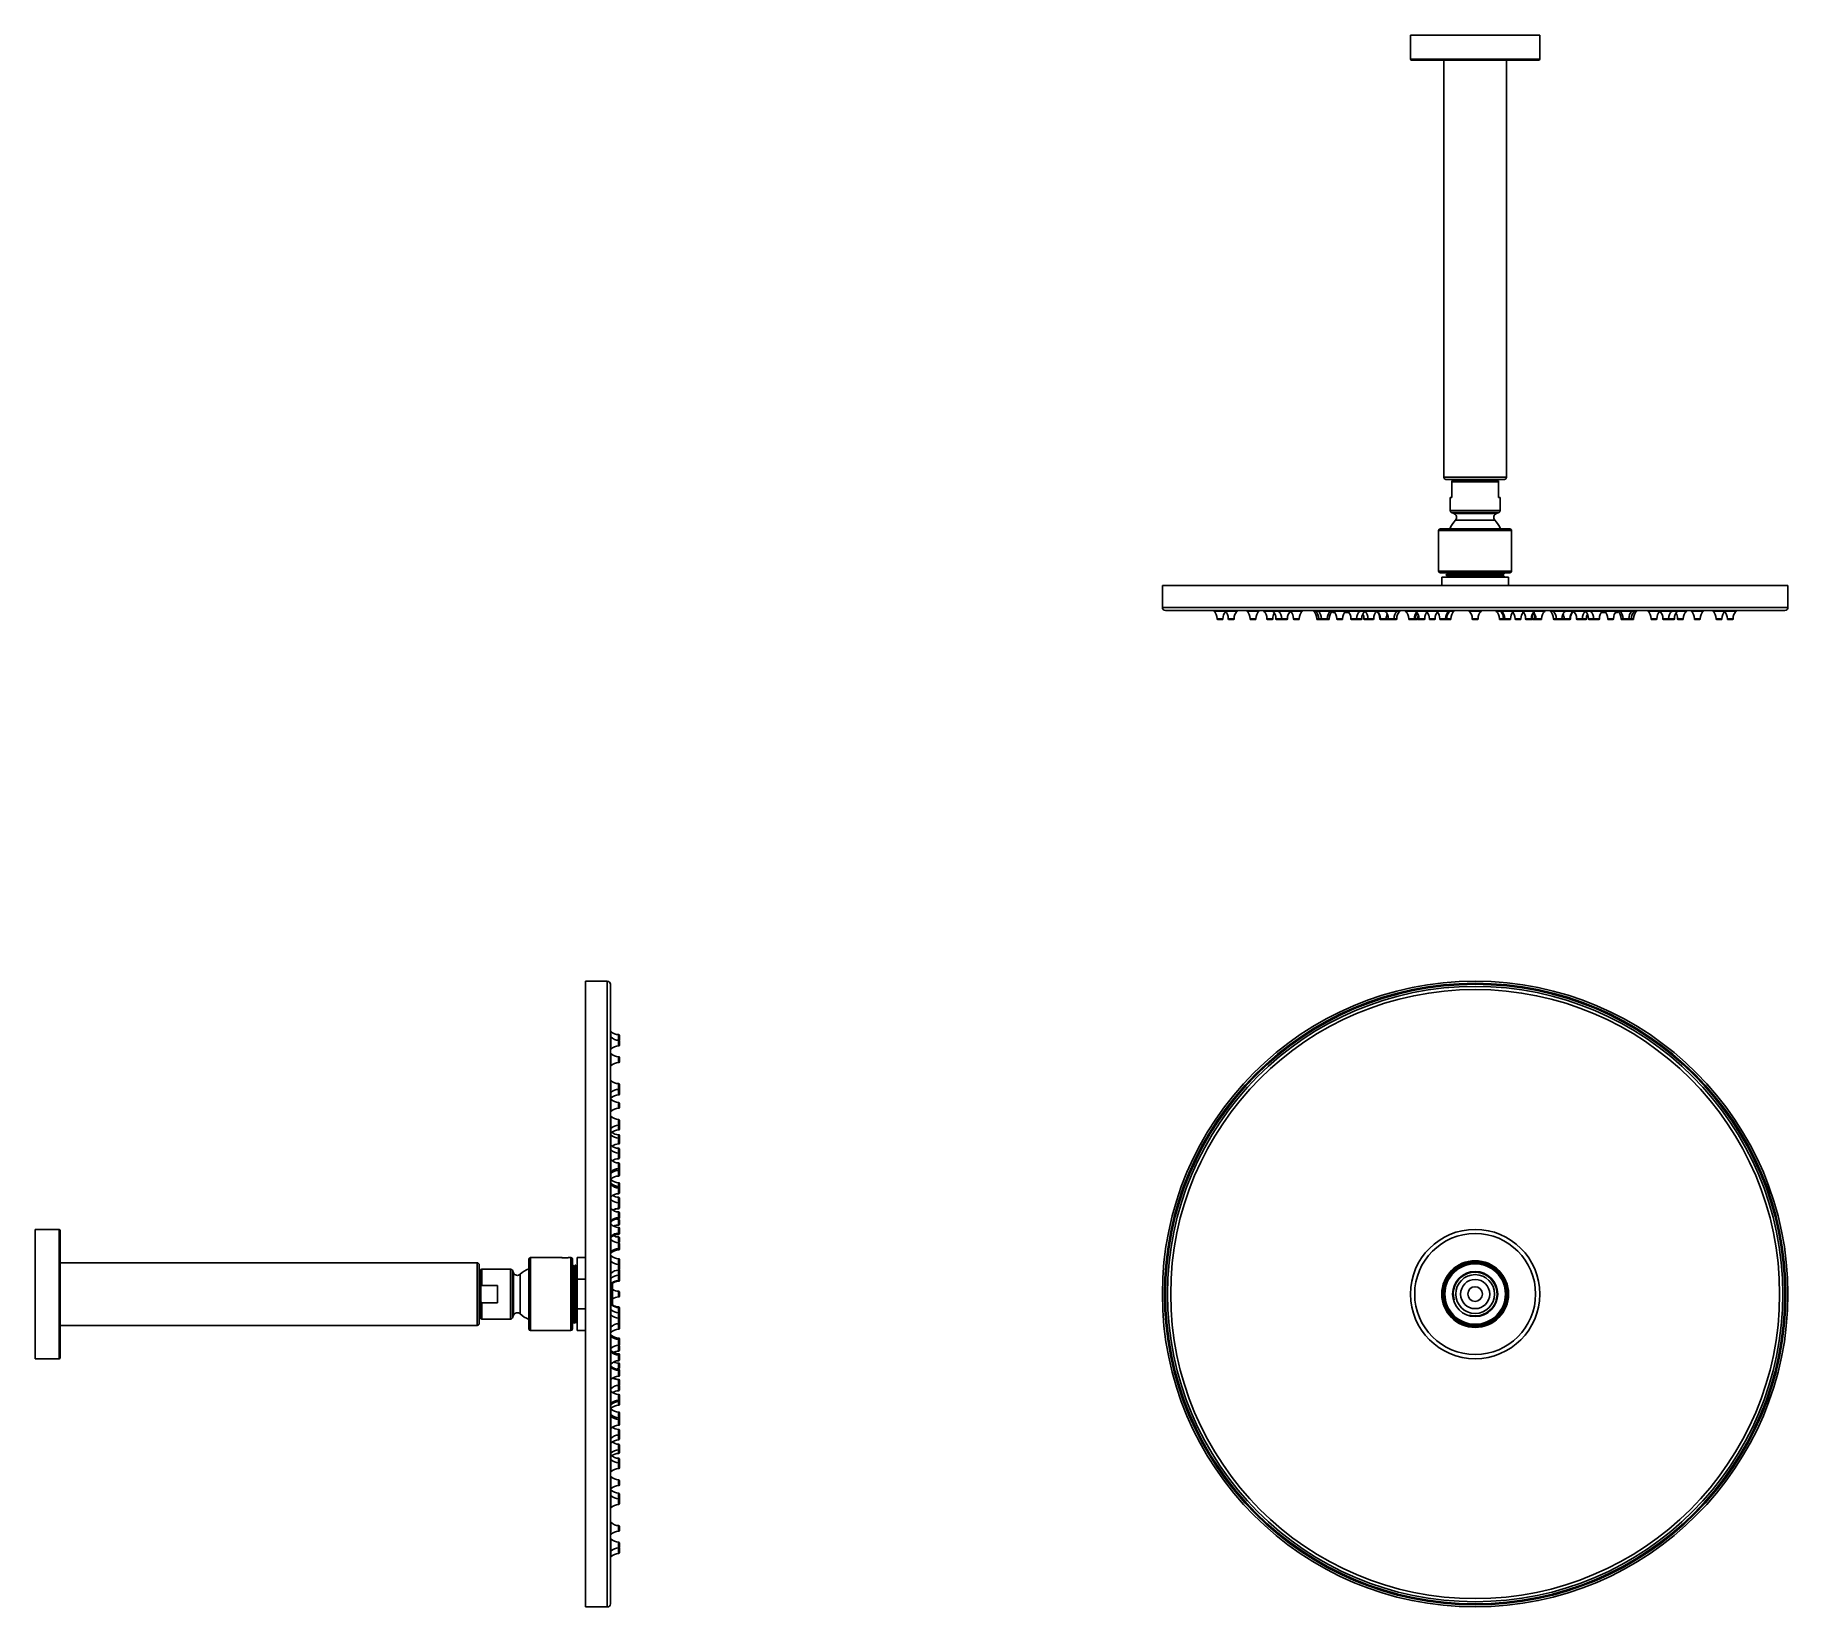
# Model space of a CAD drawing. Header units: millimetres. Extents: x 98 to 939, y 436 to 1189.
import ezdxf

# ---------------------------------------------------------------- set-up
doc = ezdxf.new("R2010")
doc.units = ezdxf.units.MM
doc.header["$LTSCALE"] = 77.505185
doc.layers.add('00_COMPONENTI', color=7, linetype='CONTINUOUS')

msp = doc.modelspace()

# ---------------------------------------------------------------- linework, layer by layer
at = {"layer": '00_COMPONENTI', "color": 7, "linetype": 'Continuous'}
for p, q in [((757.73, 1177.68), (757.73, 1189.18)), ((819.73, 1189.18), (757.73, 1189.18)), ((819.73, 1177.68), (819.73, 1189.18)), ((758.23, 1177.18), (819.23, 1177.18)), ((773.73, 977.18), (773.73, 1177.18)), ((803.73, 977.18), (803.73, 1177.18)), ((774.73, 976.18), (802.73, 976.18)), ((799.98, 975.48), (777.48, 975.48)), ((777.48, 967.48), (777.48, 975.48)), ((779.48, 975.48), (779.48, 975.68)), ((797.98, 975.48), (797.98, 975.68)), ((799.98, 967.48), (799.98, 975.48)), ((776.73, 967.48), (777.48, 967.48)), ((776.73, 967.48), (776.73, 961.21)), ((799.98, 967.48), (800.73, 967.48)), ((800.73, 967.48), (800.73, 961.21)), ((777.34, 960.29), (778.56, 959.77)), ((800.12, 960.29), (798.9, 959.77)), ((771.23, 951.58), (771.23, 932.18)), ((805.43, 952.38), (772.03, 952.38)), ((806.23, 951.58), (806.23, 932.18)), ((638.73, 914.78), (638.73, 925.28)), ((938.73, 925.28), (638.73, 925.28)), ((805.43, 931.38), (772.03, 931.38)), ((772.72, 929.28), (804.73, 929.28)), ((772.72, 929.28), (772.72, 925.28)), ((775.69, 930.91), (774.83, 930.46)), ((774.83, 930.46), (774.83, 930.23)), ((774.83, 930.46), (774.83, 930.46)), ((774.83, 930.23), (775.68, 929.79)), ((774.83, 930.23), (774.83, 930.23)), ((775.69, 929.57), (775.12, 929.28)), ((775.19, 931.38), (775.68, 931.12)), ((775.68, 931.13), (775.68, 930.91)), ((775.68, 929.79), (775.68, 929.57)), ((801.76, 930.45), (802.62, 930.9)), ((801.76, 930.45), (801.76, 930.45)), ((801.77, 930.23), (801.77, 930.45)), ((802.62, 929.8), (801.77, 930.24)), ((802.08, 929.28), (802.62, 929.56)), ((802.62, 931.13), (802.14, 931.38)), ((802.63, 931.13), (802.62, 931.13)), ((802.63, 930.9), (802.62, 930.9)), ((802.63, 929.79), (802.62, 929.8)), ((802.63, 931.13), (802.63, 930.9)), ((802.63, 929.79), (802.63, 929.57)), ((804.72, 929.28), (804.72, 925.28)), ((804.73, 929.28), (804.73, 925.28)), ((938.73, 914.78), (938.73, 925.28)), ((937.23, 913.28), (640.23, 913.28)), ((665.03, 909.23), (665.03, 909.37)), ((665.33, 908.93), (667.47, 908.93)), ((667.78, 909.23), (667.78, 909.37)), ((670.37, 909.23), (670.37, 909.37)), ((670.67, 908.93), (672.82, 908.93)), ((673.12, 909.23), (673.12, 909.37)), ((680.83, 909.23), (680.83, 909.37)), ((681.13, 908.93), (683.28, 908.93)), ((683.58, 909.23), (683.58, 909.37)), ((688.89, 909.23), (688.89, 909.37)), ((689.2, 908.93), (691.34, 908.93)), ((691.64, 909.23), (691.64, 909.37)), ((693.2, 909.23), (693.2, 909.37)), ((693.5, 908.93), (695.65, 908.93)), ((695.95, 909.23), (695.95, 909.37)), ((696.25, 908.93), (698.39, 908.93)), ((698.7, 909.23), (698.7, 909.37)), ((701.62, 909.23), (701.62, 909.37)), ((701.92, 908.93), (704.07, 908.93)), ((704.37, 909.23), (704.37, 909.37)), ((712.76, 909.23), (712.76, 909.37)), ((713.06, 908.93), (714.08, 908.93)), ((713.78, 909.23), (713.78, 909.37)), ((714.08, 908.93), (715.23, 908.93)), ((715.05, 909.23), (715.05, 909.37)), ((715.35, 908.93), (718.47, 908.93)), ((717.8, 909.23), (717.8, 909.37)), ((718.77, 909.23), (718.77, 909.37)), ((720.33, 912.58), (720.33, 912.98)), ((720.63, 912.28), (721.42, 912.28)), ((722.4, 909.23), (722.4, 909.37)), ((722.7, 908.93), (724.85, 908.93)), ((725.15, 909.23), (725.15, 909.37)), ((726.13, 912.28), (728.19, 912.28)), ((729.16, 909.23), (729.16, 909.37)), ((729.46, 908.93), (731.61, 908.93)), ((731.63, 908.93), (731.85, 908.93)), ((731.91, 909.23), (731.91, 909.37)), ((731.92, 908.93), (734.07, 908.93)), ((734.37, 909.23), (734.37, 909.37)), ((735.39, 909.23), (735.39, 909.37)), ((735.69, 908.93), (739.77, 908.93)), ((737.32, 909.23), (737.32, 909.37)), ((740.07, 909.23), (740.07, 909.37)), ((743.04, 909.23), (743.04, 909.37)), ((743.27, 909.23), (743.27, 909.37)), ((743.34, 908.93), (743.54, 908.93)), ((743.57, 908.93), (747.38, 908.93)), ((746.02, 909.23), (746.02, 909.37)), ((747.09, 909.23), (747.09, 909.37)), ((747.39, 908.93), (749.53, 908.93)), ((749.6, 908.93), (750.83, 908.93)), ((749.84, 909.23), (749.84, 909.37)), ((751.13, 909.23), (751.13, 909.37)), ((756.85, 909.23), (756.85, 909.37)), ((757.15, 908.93), (759.8, 908.93)), ((759.6, 909.23), (759.6, 909.37)), ((759.8, 908.93), (760.88, 908.93)), ((760.1, 909.23), (760.1, 909.37)), ((761.18, 909.23), (761.18, 909.37)), ((761.37, 909.23), (761.37, 909.37)), ((761.67, 908.93), (764.23, 908.93)), ((761.78, 909.23), (761.78, 909.37)), ((764.53, 909.23), (764.53, 909.37)), ((766.77, 909.23), (766.77, 909.37)), ((767.07, 908.93), (769.22, 908.93)), ((769.52, 909.23), (769.52, 909.37)), ((771.76, 909.23), (771.76, 909.37)), ((772.06, 908.93), (776.81, 908.93)), ((774.51, 909.23), (774.51, 909.37)), ((774.57, 909.23), (774.57, 909.37)), ((774.71, 909.23), (774.71, 909.37)), ((775.1, 909.23), (775.1, 909.37)), ((777.11, 909.23), (777.11, 909.37)), ((787.35, 909.23), (787.35, 909.37)), ((787.65, 908.93), (789.8, 908.93)), ((790.1, 909.23), (790.1, 909.37)), ((800.34, 909.23), (800.34, 909.37)), ((800.64, 908.93), (802.65, 908.93)), ((802.35, 909.23), (802.35, 909.37)), ((802.65, 908.93), (805.4, 908.93)), ((802.74, 909.23), (802.74, 909.37)), ((802.88, 909.23), (802.88, 909.37)), ((802.95, 909.23), (802.95, 909.37)), ((805.7, 909.23), (805.7, 909.37)), ((807.94, 909.23), (807.94, 909.37)), ((808.24, 908.93), (810.39, 908.93)), ((810.69, 909.23), (810.69, 909.37)), ((812.93, 909.23), (812.93, 909.37)), ((813.23, 908.93), (815.78, 908.93)), ((815.68, 909.23), (815.68, 909.37)), ((816.08, 909.23), (816.08, 909.37)), ((816.28, 909.23), (816.28, 909.37)), ((816.58, 908.93), (820.31, 908.93)), ((817.35, 909.23), (817.35, 909.37)), ((817.86, 909.23), (817.86, 909.37)), ((820.61, 909.23), (820.61, 909.37)), ((826.32, 909.23), (826.32, 909.37)), ((826.62, 908.93), (827.86, 908.93)), ((827.62, 909.23), (827.62, 909.37)), ((827.92, 908.93), (830.07, 908.93)), ((830.08, 908.93), (833.89, 908.93)), ((830.37, 909.23), (830.37, 909.37)), ((831.44, 909.23), (831.44, 909.37)), ((833.9, 908.93), (834.12, 908.93)), ((834.19, 909.23), (834.19, 909.37)), ((834.42, 909.23), (834.42, 909.37)), ((837.38, 909.23), (837.38, 909.37)), ((837.68, 908.93), (841.76, 908.93)), ((840.13, 909.23), (840.13, 909.37)), ((842.06, 909.23), (842.06, 909.37)), ((843.09, 909.23), (843.09, 909.37)), ((843.39, 908.93), (845.54, 908.93)), ((845.54, 909.23), (845.54, 909.37)), ((845.61, 908.93), (845.82, 908.93)), ((845.84, 908.93), (847.99, 908.93)), ((848.29, 909.23), (848.29, 909.37)), ((849.27, 912.28), (851.33, 912.28)), ((852.3, 909.23), (852.3, 909.37)), ((852.6, 908.93), (854.75, 908.93)), ((855.05, 909.23), (855.05, 909.37)), ((856.03, 912.28), (856.83, 912.28)), ((857.13, 912.58), (857.13, 912.98)), ((858.68, 909.23), (858.68, 909.37)), ((858.98, 908.93), (862.1, 908.93)), ((859.65, 909.23), (859.65, 909.37)), ((862.22, 908.93), (863.37, 908.93)), ((862.4, 909.23), (862.4, 909.37)), ((863.43, 908.93), (864.39, 908.93)), ((863.67, 909.23), (863.67, 909.37)), ((864.69, 909.23), (864.69, 909.37)), ((873.09, 909.23), (873.09, 909.37)), ((873.39, 908.93), (875.54, 908.93)), ((875.84, 909.23), (875.84, 909.37)), ((878.76, 909.23), (878.76, 909.37)), ((879.06, 908.93), (881.21, 908.93)), ((881.51, 909.23), (881.51, 909.37)), ((881.81, 908.93), (883.96, 908.93)), ((884.26, 909.23), (884.26, 909.37)), ((885.81, 909.23), (885.81, 909.37)), ((886.11, 908.93), (888.26, 908.93)), ((888.56, 909.23), (888.56, 909.37)), ((893.87, 909.23), (893.87, 909.37)), ((894.17, 908.93), (896.32, 908.93)), ((896.62, 909.23), (896.62, 909.37)), ((904.33, 909.23), (904.33, 909.37)), ((904.63, 908.93), (906.78, 908.93)), ((907.08, 909.23), (907.08, 909.37)), ((909.68, 909.23), (909.68, 909.37)), ((909.98, 908.93), (912.13, 908.93)), ((912.43, 909.23), (912.43, 909.37)), ((362.04, 735.59), (362.04, 435.59)), ((362.04, 735.59), (372.54, 735.59)), ((374.04, 734.09), (374.04, 437.09)), ((377.95, 709.97), (378.09, 709.97)), ((378.09, 707.28), (377.95, 707.28)), ((378.39, 707.52), (378.39, 709.67)), ((378.39, 704.83), (378.39, 706.98)), ((378.09, 704.53), (377.95, 704.53)), ((378.09, 699.33), (377.95, 699.33)), ((378.39, 696.88), (378.39, 699.03)), ((378.09, 696.58), (377.95, 696.58)), ((378.09, 686.48), (377.95, 686.48)), ((378.09, 683.73), (377.95, 683.73)), ((378.09, 681.05), (377.95, 681.05)), ((378.39, 684.03), (378.39, 686.18)), ((378.39, 683.52), (378.39, 683.93)), ((378.39, 681.36), (378.39, 683.5)), ((378.09, 677.41), (377.95, 677.41)), ((378.09, 674.66), (377.95, 674.66)), ((378.39, 674.96), (378.39, 677.11)), ((378.09, 669.27), (377.95, 669.27)), ((378.09, 666.52), (377.95, 666.52)), ((378.09, 664.31), (377.95, 664.31)), ((378.39, 666.82), (378.39, 668.97)), ((378.39, 664.61), (378.39, 666.76)), ((377.95, 661.97), (378.09, 661.97)), ((378.09, 660.33), (377.95, 660.33)), ((378.09, 657.58), (377.95, 657.58)), ((378.39, 660.03), (378.39, 661.67)), ((378.39, 657.88), (378.39, 660.03)), ((378.09, 655.48), (377.95, 655.48)), ((378.09, 653.21), (377.95, 653.21)), ((378.09, 650.46), (377.95, 650.46)), ((378.09, 648.47), (377.95, 648.47)), ((378.39, 653.03), (378.39, 655.18)), ((378.39, 650.76), (378.39, 652.91)), ((378.39, 645.19), (378.39, 648.17)), ((378.09, 645.72), (377.95, 645.72)), ((378.09, 644.89), (377.95, 644.89)), ((378.09, 642.17), (377.95, 642.17)), ((378.09, 638.93), (377.95, 638.93)), ((378.39, 644.62), (378.39, 645.19)), ((378.39, 642.47), (378.39, 644.62)), ((378.09, 637.15), (377.95, 637.15)), ((378.09, 636.47), (377.95, 636.47)), ((378.09, 633.72), (377.95, 633.72)), ((377.95, 631.97), (378.09, 631.97)), ((378.39, 636.17), (378.39, 638.63)), ((378.39, 634.02), (378.39, 636.17)), ((378.39, 629.52), (378.39, 631.67)), ((378.09, 629.39), (377.95, 629.39)), ((378.09, 626.64), (377.95, 626.64)), ((378.09, 626.5), (377.95, 626.5)), ((378.09, 624.98), (377.95, 624.98)), ((378.09, 622.23), (377.95, 622.23)), ((378.39, 626.8), (378.39, 629.09)), ((378.39, 622.02), (378.39, 624.68)), ((98.14, 554.59), (98.14, 616.59)), ((98.14, 616.59), (109.64, 616.59)), ((110.14, 616.09), (110.14, 555.09)), ((378.09, 621.72), (377.95, 621.72)), ((378.09, 621.44), (377.95, 621.44)), ((378.09, 618.69), (377.95, 618.69)), ((378.09, 617.56), (377.95, 617.56)), ((378.09, 614.81), (377.95, 614.81)), ((378.09, 614.22), (377.95, 614.22)), ((378.39, 618.99), (378.39, 621.14)), ((378.39, 614.52), (378.39, 617.26)), ((378.09, 612.95), (377.95, 612.95)), ((378.09, 610.2), (377.95, 610.2)), ((378.09, 610.14), (377.95, 610.14)), ((378.09, 607.39), (377.95, 607.39)), ((378.09, 606.72), (377.95, 606.72)), ((378.39, 610.5), (378.39, 612.65)), ((378.39, 607.02), (378.39, 609.84)), ((110.14, 600.59), (310.14, 600.59)), ((311.14, 599.59), (311.14, 571.59)), ((311.84, 574.09), (311.84, 597.09)), ((326.11, 597.59), (312.34, 597.59)), ((327.55, 595.76), (327.03, 596.98)), ((334.94, 602.29), (334.94, 568.89)), ((350.44, 603.09), (335.74, 603.09)), ((350.5, 603.08), (350.44, 603.09)), ((355.14, 603.09), (354.44, 603.09)), ((354.44, 603.09), (354.44, 603.09)), ((355.94, 602.29), (355.94, 568.89)), ((356.08, 599.49), (355.94, 599.49)), ((356.08, 599.49), (356.09, 599.49)), ((356.54, 598.63), (356.09, 599.49)), ((356.75, 598.64), (356.53, 598.64)), ((357.19, 599.49), (356.75, 598.64)), ((357.2, 599.49), (357.19, 599.49)), ((357.42, 599.49), (357.2, 599.49)), ((357.42, 599.49), (357.43, 599.49)), ((357.87, 598.63), (357.43, 599.49)), ((358.04, 598.64), (357.87, 598.64)), ((358.04, 603.09), (362.04, 603.09)), ((358.04, 568.09), (358.04, 603.09)), ((378.09, 602.5), (377.95, 602.5)), ((378.09, 599.82), (377.95, 599.82)), ((378.09, 597.07), (377.95, 597.07)), ((378.39, 597.37), (378.39, 602.2)), ((378.39, 594.87), (378.39, 597.01)), ((311.84, 594.84), (311.64, 594.84)), ((319.84, 589.77), (312.34, 589.77)), ((319.84, 581.42), (319.84, 589.77)), ((358.04, 592.67), (362.04, 592.67)), ((375.04, 580.49), (375.04, 590.69)), ((378.09, 594.57), (377.95, 594.57)), ((378.09, 592.06), (377.95, 592.06)), ((378.09, 591.72), (377.95, 591.72)), ((378.39, 592.02), (378.39, 594.51)), ((319.84, 581.42), (312.34, 581.42)), ((378.09, 586.97), (377.95, 586.97)), ((378.09, 584.22), (377.95, 584.22)), ((378.39, 584.52), (378.39, 586.67)), ((311.84, 576.34), (311.64, 576.34)), ((326.11, 573.59), (312.34, 573.59)), ((327.55, 575.42), (327.03, 574.2)), ((355.94, 572.55), (356.08, 572.55)), ((356.08, 572.55), (356.52, 571.7)), ((356.53, 571.69), (356.52, 571.7)), ((356.75, 571.69), (356.53, 571.69)), ((356.75, 571.69), (356.76, 571.7)), ((356.76, 571.7), (357.2, 572.55)), ((357.2, 572.55), (357.42, 572.55)), ((357.41, 572.55), (357.86, 571.7)), ((357.87, 571.69), (357.86, 571.7)), ((358.04, 571.69), (357.87, 571.69)), ((358.04, 578.5), (362.04, 578.5)), ((378.09, 579.47), (377.95, 579.47)), ((378.09, 579.13), (377.95, 579.13)), ((378.09, 576.62), (377.95, 576.62)), ((378.09, 574.11), (377.95, 574.11)), ((378.39, 576.68), (378.39, 579.17)), ((378.39, 574.17), (378.39, 576.32)), ((378.39, 568.99), (378.39, 573.81)), ((110.14, 570.59), (310.14, 570.59)), ((355.14, 568.09), (335.74, 568.09)), ((358.04, 568.09), (362.04, 568.09)), ((378.09, 571.36), (377.95, 571.36)), ((378.09, 568.69), (377.95, 568.69)), ((378.09, 564.47), (377.95, 564.47)), ((378.09, 563.79), (377.95, 563.79)), ((378.39, 561.34), (378.39, 564.17)), ((378.09, 561.04), (377.95, 561.04)), ((378.09, 560.99), (377.95, 560.99)), ((378.09, 558.24), (377.95, 558.24)), ((378.09, 556.97), (377.95, 556.97)), ((378.09, 556.37), (377.95, 556.37)), ((378.39, 558.54), (378.39, 560.69)), ((378.39, 553.92), (378.39, 556.67)), ((98.14, 554.59), (109.64, 554.59)), ((378.09, 553.62), (377.95, 553.62)), ((378.09, 552.49), (377.95, 552.49)), ((378.09, 549.74), (377.95, 549.74)), ((378.09, 549.47), (377.95, 549.47)), ((378.09, 548.96), (377.95, 548.96)), ((378.39, 550.05), (378.39, 552.19)), ((378.39, 546.51), (378.39, 549.17)), ((378.09, 546.21), (377.95, 546.21)), ((378.09, 544.68), (377.95, 544.68)), ((378.09, 544.54), (377.95, 544.54)), ((378.09, 541.79), (377.95, 541.79)), ((377.95, 539.22), (378.09, 539.22)), ((378.39, 542.09), (378.39, 544.38)), ((378.39, 539.52), (378.39, 541.67)), ((378.09, 537.47), (377.95, 537.47)), ((378.09, 534.72), (377.95, 534.72)), ((378.09, 534.03), (377.95, 534.03)), ((378.09, 532.26), (377.95, 532.26)), ((378.39, 532.56), (378.39, 537.17)), ((378.09, 529.01), (377.95, 529.01)), ((378.09, 526.29), (377.95, 526.29)), ((378.09, 525.47), (377.95, 525.47)), ((378.09, 522.72), (377.95, 522.72)), ((378.39, 525.99), (378.39, 528.71)), ((378.39, 525.34), (378.39, 525.99)), ((378.39, 523.02), (378.39, 525.17)), ((378.09, 520.72), (377.95, 520.72)), ((378.09, 517.97), (377.95, 517.97)), ((378.09, 515.7), (377.95, 515.7)), ((378.09, 513.61), (377.95, 513.61)), ((378.39, 518.27), (378.39, 520.42)), ((378.39, 516), (378.39, 518.15)), ((378.39, 511.16), (378.39, 513.3)), ((378.09, 510.86), (377.95, 510.86)), ((377.95, 509.22), (378.09, 509.22)), ((378.09, 506.87), (377.95, 506.87)), ((378.09, 504.66), (377.95, 504.66)), ((378.39, 509.52), (378.39, 511.16)), ((378.39, 504.42), (378.39, 506.57)), ((378.39, 502.21), (378.39, 504.36)), ((378.09, 501.91), (377.95, 501.91)), ((378.09, 496.53), (377.95, 496.53)), ((378.39, 494.08), (378.39, 496.23)), ((378.09, 493.78), (377.95, 493.78)), ((378.09, 490.13), (377.95, 490.13)), ((378.39, 487.68), (378.39, 489.83)), ((378.39, 487.25), (378.39, 487.67)), ((378.09, 487.46), (377.95, 487.46)), ((378.09, 484.71), (377.95, 484.71)), ((378.39, 485.01), (378.39, 487.16)), ((378.09, 474.6), (377.95, 474.6)), ((378.09, 471.85), (377.95, 471.85)), ((378.39, 472.15), (378.39, 474.3)), ((378.09, 466.65), (377.95, 466.65)), ((378.09, 463.9), (377.95, 463.9)), ((378.39, 464.21), (378.39, 466.35)), ((378.39, 461.52), (378.39, 463.67)), ((377.95, 461.22), (378.09, 461.22)), ((362.04, 435.59), (372.54, 435.59))]:
    msp.add_line(p, q, dxfattribs=at)
at = {"layer": '00_COMPONENTI', "color": 9, "linetype": 'Continuous'}
for p, q in [((757.73, 1177.68), (819.73, 1177.68)), ((773.73, 977.18), (803.73, 977.18)), ((797.98, 975.68), (779.48, 975.68)), ((799.98, 974.98), (777.48, 974.98)), ((800.73, 961.21), (776.73, 961.21)), ((800.12, 960.29), (777.34, 960.29)), ((778.56, 959.77), (798.9, 959.77)), ((806.23, 951.58), (771.23, 951.58)), ((779.24, 956.56), (798.22, 956.56)), ((806.23, 932.18), (771.23, 932.18)), ((801.24, 929.28), (801.61, 929.48)), ((938.73, 914.78), (638.73, 914.78)), ((674.74, 913.05), (663.41, 913.05)), ((667.78, 909.37), (665.03, 909.37)), ((665.03, 909.23), (667.78, 909.23)), ((673.12, 909.37), (670.37, 909.37)), ((670.37, 909.23), (673.12, 909.23)), ((685.2, 913.05), (679.21, 913.05)), ((683.58, 909.37), (680.83, 909.37)), ((680.83, 909.23), (683.58, 909.23)), ((705.98, 913.05), (687.28, 913.05)), ((691.64, 909.37), (688.89, 909.37)), ((688.89, 909.23), (691.64, 909.23)), ((698.7, 909.37), (693.2, 909.37)), ((693.2, 909.23), (695.94, 909.23)), ((695.95, 909.23), (698.7, 909.23)), ((704.37, 909.37), (701.62, 909.37)), ((701.62, 909.23), (704.37, 909.23)), ((720.39, 913.05), (711.14, 913.05)), ((718.77, 909.37), (712.76, 909.37)), ((712.76, 909.23), (713.75, 909.23)), ((713.78, 909.23), (717.8, 909.23)), ((717.82, 909.23), (718.77, 909.23)), ((720.33, 912.58), (721.18, 912.58)), ((726.77, 913.05), (720.78, 913.05)), ((725.15, 909.37), (722.4, 909.37)), ((722.4, 909.23), (725.15, 909.23)), ((726.37, 912.58), (727.94, 912.58)), ((752.75, 913.05), (727.54, 913.05)), ((731.91, 909.37), (729.16, 909.37)), ((729.16, 909.23), (731.91, 909.23)), ((734.37, 909.37), (731.97, 909.37)), ((731.97, 909.23), (734.37, 909.23)), ((740.07, 909.37), (735.39, 909.37)), ((735.39, 909.23), (740.07, 909.23)), ((743.25, 909.37), (743.04, 909.37)), ((743.04, 909.23), (743.25, 909.23)), ((751.13, 909.37), (743.27, 909.37)), ((743.27, 909.23), (751.13, 909.23)), ((776.72, 913.05), (755.23, 913.05)), ((761.18, 909.37), (756.85, 909.37)), ((756.85, 909.23), (761.18, 909.23)), ((764.53, 909.37), (761.37, 909.37)), ((761.37, 909.23), (764.53, 909.23)), ((769.52, 909.37), (766.77, 909.37)), ((766.77, 909.23), (769.52, 909.23)), ((777.11, 909.37), (771.76, 909.37)), ((771.76, 909.23), (774.51, 909.23)), ((774.53, 909.23), (777.11, 909.23)), ((778.73, 913.05), (776.73, 913.05)), ((791.72, 913.05), (785.73, 913.05)), ((790.1, 909.37), (787.35, 909.37)), ((787.35, 909.23), (790.1, 909.23)), ((822.23, 913.05), (798.72, 913.05)), ((802.93, 909.37), (800.34, 909.37)), ((800.34, 909.23), (805.7, 909.23)), ((805.7, 909.37), (802.95, 909.37)), ((810.69, 909.37), (807.94, 909.37)), ((807.94, 909.23), (810.69, 909.23)), ((816.08, 909.37), (812.93, 909.37)), ((812.93, 909.23), (816.08, 909.23)), ((820.61, 909.37), (816.28, 909.37)), ((816.28, 909.23), (820.61, 909.23)), ((849.91, 913.05), (824.71, 913.05)), ((834.42, 909.37), (826.32, 909.37)), ((826.32, 909.23), (834.19, 909.23)), ((834.2, 909.23), (834.42, 909.23)), ((842.06, 909.37), (837.38, 909.37)), ((837.38, 909.23), (842.06, 909.23)), ((845.48, 909.37), (843.09, 909.37)), ((843.09, 909.23), (845.48, 909.23)), ((848.29, 909.37), (845.54, 909.37)), ((845.54, 909.23), (848.29, 909.23)), ((849.52, 912.58), (851.08, 912.58)), ((856.67, 913.05), (850.69, 913.05)), ((855.05, 909.37), (852.3, 909.37)), ((852.3, 909.23), (855.05, 909.23)), ((856.28, 912.58), (857.13, 912.58)), ((866.31, 913.05), (857.06, 913.05)), ((864.69, 909.37), (858.68, 909.37)), ((858.68, 909.23), (863.67, 909.23)), ((863.71, 909.23), (864.69, 909.23)), ((890.18, 913.05), (871.47, 913.05)), ((875.84, 909.37), (873.09, 909.37)), ((873.09, 909.23), (875.84, 909.23)), ((884.26, 909.37), (878.76, 909.37)), ((878.76, 909.23), (881.51, 909.23)), ((881.51, 909.23), (884.26, 909.23)), ((888.56, 909.37), (885.81, 909.37)), ((885.81, 909.23), (888.56, 909.23)), ((898.24, 913.05), (892.26, 913.05)), ((896.62, 909.37), (893.87, 909.37)), ((893.87, 909.23), (896.62, 909.23)), ((914.05, 913.05), (902.71, 913.05)), ((907.08, 909.37), (904.33, 909.37)), ((904.33, 909.23), (907.08, 909.23)), ((912.43, 909.37), (909.68, 909.37)), ((909.68, 909.23), (912.43, 909.23)), ((372.54, 735.59), (372.54, 435.59)), ((374.27, 711.59), (374.27, 702.91)), ((377.95, 709.97), (377.95, 704.53)), ((378.09, 707.32), (378.09, 709.97)), ((378.09, 704.53), (378.09, 707.28)), ((374.27, 700.95), (374.27, 694.96)), ((377.95, 699.33), (377.95, 696.58)), ((378.09, 696.58), (378.09, 699.33)), ((374.27, 688.09), (374.27, 679.44)), ((377.95, 686.48), (377.95, 681.05)), ((378.09, 681.05), (378.09, 686.48)), ((374.27, 679.03), (374.27, 673.04)), ((377.95, 677.41), (377.95, 674.66)), ((378.09, 674.66), (378.09, 677.41)), ((374.27, 670.89), (374.27, 640.55)), ((377.95, 669.27), (377.95, 664.31)), ((378.09, 664.31), (378.09, 669.27)), ((377.95, 661.97), (377.95, 657.58)), ((378.09, 657.58), (378.09, 661.97)), ((377.95, 655.48), (377.95, 650.46)), ((377.95, 648.47), (377.95, 644.89)), ((378.09, 650.46), (378.09, 655.48)), ((378.09, 644.89), (378.09, 648.47)), ((374.27, 640.55), (374.27, 632.1)), ((377.95, 644.88), (377.95, 642.17)), ((377.95, 638.93), (377.95, 633.72)), ((378.09, 642.17), (378.09, 644.88)), ((378.09, 633.72), (378.09, 638.93)), ((374.27, 632.08), (374.27, 612.6)), ((377.95, 631.97), (377.95, 626.5)), ((378.09, 626.64), (378.09, 631.97)), ((377.95, 624.98), (377.95, 621.72)), ((378.09, 626.5), (378.09, 626.63)), ((378.09, 621.72), (378.09, 624.98)), ((109.64, 554.59), (109.64, 616.59)), ((377.95, 621.44), (377.95, 618.69)), ((377.95, 617.56), (377.95, 614.81)), ((377.95, 614.75), (377.95, 614.22)), ((378.09, 618.69), (378.09, 621.44)), ((378.09, 614.81), (378.09, 617.56)), ((378.09, 614.22), (378.09, 614.75)), ((374.27, 612.59), (374.27, 605.1)), ((377.95, 612.95), (377.95, 610.2)), ((377.95, 610.14), (377.95, 606.72)), ((378.09, 610.2), (378.09, 612.95)), ((378.09, 606.72), (378.09, 610.14)), ((310.14, 570.59), (310.14, 600.59)), ((312.34, 597.59), (312.34, 589.77)), ((326.11, 597.59), (326.11, 573.59)), ((327.03, 596.98), (327.03, 574.2)), ((335.74, 603.09), (335.74, 568.09)), ((355.14, 603.09), (355.14, 568.09)), ((374.27, 604.11), (374.27, 590.44)), ((377.95, 602.5), (377.95, 597.07)), ((377.95, 597.01), (377.95, 594.57)), ((378.09, 591.72), (378.09, 602.5)), ((311.64, 594.84), (311.64, 576.34)), ((327.55, 575.42), (327.55, 595.76)), ((330.76, 576.1), (330.76, 595.08)), ((374.74, 580.35), (374.74, 590.99)), ((377.95, 594.5), (377.95, 591.72)), ((312.34, 581.42), (312.34, 573.59)), ((358.04, 580.52), (357.84, 580.37)), ((374.27, 580.75), (374.27, 567.07)), ((377.95, 586.97), (377.95, 584.22)), ((378.09, 584.22), (378.09, 586.97)), ((377.95, 579.47), (377.95, 568.69)), ((378.09, 576.68), (378.09, 579.47)), ((378.09, 574.18), (378.09, 576.62)), ((378.09, 568.69), (378.09, 574.11)), ((374.27, 566.09), (374.27, 539.09)), ((377.95, 564.47), (377.95, 561.04)), ((378.09, 561.04), (378.09, 564.47)), ((377.95, 560.99), (377.95, 558.24)), ((377.95, 556.97), (377.95, 556.43)), ((377.95, 556.37), (377.95, 553.62)), ((378.09, 558.24), (378.09, 560.99)), ((378.09, 556.43), (378.09, 556.97)), ((378.09, 553.62), (378.09, 556.37)), ((377.95, 552.49), (377.95, 549.74)), ((377.95, 549.47), (377.95, 546.21)), ((378.09, 549.74), (378.09, 552.49)), ((378.09, 546.21), (378.09, 549.47)), ((374.27, 539.09), (374.27, 530.64)), ((377.95, 544.68), (377.95, 539.22)), ((378.09, 539.22), (378.09, 544.68)), ((374.27, 530.63), (374.27, 500.3)), ((377.95, 537.47), (377.95, 532.26)), ((378.09, 532.26), (378.09, 537.47)), ((377.95, 529.01), (377.95, 526.31)), ((377.95, 526.29), (377.95, 522.72)), ((378.09, 526.31), (378.09, 529.01)), ((378.09, 522.72), (378.09, 526.29)), ((377.95, 520.72), (377.95, 515.7)), ((377.95, 513.61), (377.95, 509.22)), ((378.09, 515.7), (378.09, 520.72)), ((378.09, 509.22), (378.09, 513.61)), ((377.95, 506.87), (377.95, 501.91)), ((378.09, 501.91), (378.09, 506.87)), ((374.27, 498.14), (374.27, 492.16)), ((377.95, 496.53), (377.95, 493.78)), ((378.09, 493.78), (378.09, 496.53)), ((374.27, 491.75), (374.27, 483.09)), ((377.95, 490.13), (377.95, 484.71)), ((378.09, 484.71), (378.09, 490.13)), ((374.27, 476.22), (374.27, 470.23)), ((377.95, 474.6), (377.95, 471.85)), ((378.09, 471.85), (378.09, 474.6)), ((374.27, 468.27), (374.27, 459.6)), ((377.95, 466.65), (377.95, 461.22)), ((378.09, 461.22), (378.09, 466.65))]:
    msp.add_line(p, q, dxfattribs=at)
at = {"layer": '00_COMPONENTI', "color": 7, "linetype": 'Continuous'}
for radius in [150, 149, 147.5, 31, 29, 16, 15.5, 15, 10.8, 9.3, 7, 3.5]:
    msp.add_circle((788.73, 585.59), radius, dxfattribs=at)
at = {"layer": '00_COMPONENTI', "color": 9, "linetype": 'Continuous'}
for radius in [148.5, 146, 14.5]:
    msp.add_circle((788.73, 585.59), radius, dxfattribs=at)
at = {"layer": '00_COMPONENTI', "color": 7, "linetype": 'Continuous'}
for centre, radius, start, end in [((758.23, 1177.68), 0.5, 180, 270), ((819.23, 1177.68), 0.5, 270, 360), ((774.73, 977.18), 1, 180, 270), ((778.98, 975.68), 0.5, 0, 90), ((798.48, 975.68), 0.5, 90, 180), ((802.73, 977.18), 1, 270, 360), ((777.73, 961.21), 1, 180, 247), ((777.78, 957.93), 2, 316.88639, 67), ((799.68, 957.93), 2, 113, 223.11361), ((799.73, 961.21), 1, 293, 360), ((772.03, 951.58), 0.8, 90, 180), ((788.73, 947.68), 13, 136.88639, 158.77075), ((788.73, 947.68), 13, 21.22925, 43.11361), ((805.43, 951.58), 0.8, 0, 90), ((772.03, 932.18), 0.8, 180, 270), ((775.71, 929.54), 0.0401, 115.00609, 117.45812), ((805.43, 932.18), 0.8, 270, 360), ((640.23, 914.78), 1.5, 180, 270), ((664.08, 913.79), 1, 211.57611, 227.43862), ((660.03, 909.37), 5, 0, 47.43862), ((665.33, 909.23), 0.3, 180, 270), ((667.48, 909.23), 0.3, 270, 360), ((672.78, 909.37), 5, 137.24404, 180), ((669.43, 913.79), 1, 211.57611, 227.43862), ((665.37, 909.37), 5, 0, 47.43862), ((670.67, 909.23), 0.3, 180, 270), ((672.82, 909.23), 0.3, 270, 360), ((678.12, 909.37), 5, 132.56138, 180), ((674.06, 913.79), 1, 312.56138, 328.42389), ((679.89, 913.79), 1, 211.57611, 227.43862), ((675.83, 909.37), 5, 0, 47.43862), ((681.13, 909.23), 0.3, 180, 270), ((683.28, 909.23), 0.3, 270, 360), ((688.58, 909.37), 5, 132.56138, 180), ((684.52, 913.79), 1, 312.56138, 328.42389), ((687.95, 913.79), 1, 211.57611, 227.43862), ((683.89, 909.37), 5, 0, 47.43862), ((689.19, 909.23), 0.3, 180, 270), ((691.34, 909.23), 0.3, 270, 360), ((692.26, 913.79), 1, 211.57611, 227.43862), ((688.2, 909.37), 5, 0, 47.43862), ((696.64, 909.37), 5, 147.76032, 180), ((693.5, 909.23), 0.3, 180, 270), ((695, 913.79), 1, 211.57611, 227.43862), ((690.95, 909.37), 5, 0, 47.43862), ((695.65, 909.23), 0.3, 270, 360), ((696.25, 909.23), 0.3, 180, 270), ((698.4, 909.23), 0.3, 270, 360), ((703.7, 909.37), 5, 132.56138, 180), ((696.62, 909.37), 5, 0, 45.12712), ((699.64, 913.79), 1, 312.56138, 328.42389), ((701.92, 909.23), 0.3, 180, 270), ((704.07, 909.23), 0.3, 270, 360), ((709.37, 909.37), 5, 132.56138, 180), ((705.31, 913.79), 1, 312.56138, 328.42389), ((711.82, 913.79), 1, 211.57611, 227.43862), ((707.76, 909.37), 5, 0, 47.43862), ((712.84, 913.79), 1, 211.57611, 227.43862), ((708.78, 909.37), 5, 0, 47.43862), ((713.06, 909.23), 0.3, 180, 270), ((714.11, 913.79), 1, 211.57611, 227.43862), ((710.05, 909.37), 5, 0, 47.43862), ((714.08, 909.23), 0.3, 180, 270), ((715.35, 909.23), 0.3, 180, 270), ((717.5, 909.23), 0.3, 270, 360), ((722.8, 909.37), 5, 132.56138, 180), ((718.47, 909.23), 0.3, 270, 360), ((723.77, 909.37), 5, 132.56138, 180), ((718.75, 913.79), 1, 312.56138, 328.42389), ((720.63, 912.58), 0.3, 180, 270), ((719.71, 913.79), 1, 312.56138, 328.42389), ((721.46, 913.79), 1, 211.57611, 227.43862), ((717.4, 909.37), 5, 0, 47.43862), ((722.7, 909.23), 0.3, 180, 270), ((724.85, 909.23), 0.3, 270, 360), ((730.15, 909.37), 5, 132.56138, 180), ((726.09, 913.79), 1, 312.56138, 328.42389), ((728.22, 913.79), 1, 211.57611, 227.43862), ((724.16, 909.37), 5, 0, 47.43862), ((729.46, 909.23), 0.3, 180, 270), ((731.61, 909.23), 0.3, 270, 360), ((731.92, 909.23), 0.3, 239.33364, 270), ((736.91, 909.37), 5, 132.56138, 180), ((732.85, 913.79), 1, 312.56138, 328.42389), ((734.07, 909.23), 0.3, 270, 360), ((739.37, 909.37), 5, 134.79549, 180), ((730.39, 909.37), 5, 0, 25.04216), ((735.69, 909.23), 0.3, 180, 270), ((736.38, 913.79), 1, 211.57611, 227.43862), ((732.32, 909.37), 5, 0, 47.43862), ((737.62, 909.23), 0.3, 180, 270), ((739.77, 909.23), 0.3, 270, 360), ((745.07, 909.37), 5, 132.56138, 180), ((738.04, 909.37), 5, 0, 45.43414), ((738.27, 909.37), 5, 0, 47.43862), ((741.02, 913.79), 1, 312.56138, 328.42389), ((743.34, 909.23), 0.3, 180, 270), ((743.57, 909.23), 0.3, 180, 270), ((746.14, 913.79), 1, 211.57611, 227.43862), ((742.09, 909.37), 5, 0, 47.43862), ((745.72, 909.23), 0.3, 270, 360), ((751.02, 909.37), 5, 154.34873, 180), ((747.39, 909.23), 0.3, 180, 270), ((749.54, 909.23), 0.3, 270, 360), ((754.84, 909.37), 5, 132.56138, 180), ((750.83, 909.23), 0.3, 270, 360), ((756.13, 909.37), 5, 132.56138, 180), ((750.78, 913.79), 1, 312.56138, 328.42389), ((752.07, 913.79), 1, 312.56138, 328.42389), ((755.91, 913.79), 1, 211.57611, 227.43862), ((751.85, 909.37), 5, 0, 47.43862), ((757.15, 909.23), 0.3, 180, 270), ((759.3, 909.23), 0.3, 270, 360), ((764.6, 909.37), 5, 142.08001, 180), ((759.8, 909.23), 0.3, 270, 360), ((760.84, 913.79), 1, 211.57611, 227.43862), ((765.1, 909.37), 5, 146.64249, 180), ((756.78, 909.37), 5, 0, 47.43862), ((760.88, 909.23), 0.3, 270, 360), ((766.18, 909.37), 5, 160.98824, 180), ((756.37, 909.37), 5, 0, 8.13476), ((761.67, 909.23), 0.3, 180, 270), ((762.08, 909.23), 0.3, 180, 270), ((764.23, 909.23), 0.3, 270, 360), ((769.53, 909.37), 5, 132.56138, 180), ((761.77, 909.37), 5, 0, 40.14844), ((765.47, 913.79), 1, 312.56138, 328.42389), ((767.07, 909.23), 0.3, 180, 270), ((769.22, 909.23), 0.3, 270, 360), ((774.52, 909.37), 5, 132.56138, 180), ((766.76, 909.37), 5, 0, 40.14844), ((770.46, 913.79), 1, 312.56138, 328.42389), ((772.06, 909.23), 0.3, 180, 270), ((774.21, 909.23), 0.3, 270, 360), ((774.27, 909.23), 0.3, 270, 360), ((774.41, 909.23), 0.3, 270, 360), ((779.51, 909.37), 5, 132.56138, 180), ((779.57, 909.37), 5, 132.56138, 180), ((779.71, 909.37), 5, 132.56138, 180), ((774.8, 909.23), 0.3, 270, 360), ((780.1, 909.37), 5, 132.56138, 180), ((775.45, 913.79), 1, 312.56138, 328.42389), ((775.51, 913.79), 1, 312.56138, 328.42389), ((775.65, 913.79), 1, 312.56138, 328.42389), ((776.04, 913.79), 1, 312.56138, 328.42389), ((776.81, 909.23), 0.3, 270, 360), ((782.11, 909.37), 5, 132.56138, 180), ((778.05, 913.79), 1, 312.56138, 328.42389), ((786.41, 913.79), 1, 211.57611, 227.43862), ((782.35, 909.37), 5, 0, 47.43862), ((787.65, 909.23), 0.3, 180, 270), ((789.8, 909.23), 0.3, 270, 360), ((795.1, 909.37), 5, 132.56138, 180), ((791.04, 913.79), 1, 312.56138, 328.42389), ((799.4, 913.79), 1, 211.57611, 227.43862), ((795.34, 909.37), 5, 0, 47.43862), ((800.64, 909.23), 0.3, 180, 270), ((801.41, 913.79), 1, 211.57611, 227.43862), ((797.35, 909.37), 5, 0, 47.43862), ((801.8, 913.79), 1, 211.57611, 227.43862), ((801.94, 913.79), 1, 211.57611, 227.43862), ((797.74, 909.37), 5, 0, 47.43862), ((802, 913.79), 1, 211.57611, 227.43862), ((797.88, 909.37), 5, 0, 47.43862), ((797.95, 909.37), 5, 0, 47.43862), ((802.65, 909.23), 0.3, 180, 270), ((803.04, 909.23), 0.3, 180, 270), ((803.18, 909.23), 0.3, 180, 270), ((803.25, 909.23), 0.3, 180, 270), ((805.4, 909.23), 0.3, 270, 360), ((810.7, 909.37), 5, 139.85156, 180), ((806.99, 913.79), 1, 211.57611, 227.43862), ((802.94, 909.37), 5, 0, 47.43862), ((808.24, 909.23), 0.3, 180, 270), ((810.39, 909.23), 0.3, 270, 360), ((815.69, 909.37), 5, 139.85156, 180), ((811.98, 913.79), 1, 211.57611, 227.43862), ((807.93, 909.37), 5, 0, 47.43862), ((813.23, 909.23), 0.3, 180, 270), ((815.38, 909.23), 0.3, 270, 360), ((820.68, 909.37), 5, 132.56138, 180), ((815.78, 909.23), 0.3, 270, 360), ((811.28, 909.37), 5, 0, 19.01176), ((821.08, 909.37), 5, 171.86524, 180), ((816.58, 909.23), 0.3, 180, 270), ((812.35, 909.37), 5, 0, 33.35751), ((812.86, 909.37), 5, 0, 37.91999), ((816.62, 913.79), 1, 312.56138, 328.42389), ((817.65, 909.23), 0.3, 180, 270), ((818.16, 909.23), 0.3, 180, 270), ((820.31, 909.23), 0.3, 270, 360), ((825.61, 909.37), 5, 132.56138, 180), ((821.55, 913.79), 1, 312.56138, 328.42389), ((825.38, 913.79), 1, 211.57611, 227.43862), ((821.32, 909.37), 5, 0, 47.43862), ((826.68, 913.79), 1, 211.57611, 227.43862), ((822.62, 909.37), 5, 0, 47.43862), ((826.62, 909.23), 0.3, 180, 270), ((827.92, 909.23), 0.3, 180, 270), ((830.07, 909.23), 0.3, 270, 360), ((835.37, 909.37), 5, 132.56138, 180), ((826.44, 909.37), 5, 0, 25.65127), ((831.74, 909.23), 0.3, 180, 270), ((831.31, 913.79), 1, 312.56138, 328.42389), ((833.89, 909.23), 0.3, 270, 360), ((834.12, 909.23), 0.3, 270, 360), ((839.19, 909.37), 5, 132.56138, 180), ((839.42, 909.37), 5, 134.56586, 180), ((836.44, 913.79), 1, 211.57611, 227.43862), ((832.38, 909.37), 5, 0, 47.43862), ((837.68, 909.23), 0.3, 180, 270), ((839.83, 909.23), 0.3, 270, 360), ((845.13, 909.37), 5, 132.56138, 180), ((838.09, 909.37), 5, 0, 45.20451), ((841.07, 913.79), 1, 312.56138, 328.42389), ((841.76, 909.23), 0.3, 270, 360), ((847.06, 909.37), 5, 154.95784, 180), ((843.39, 909.23), 0.3, 180, 270), ((844.6, 913.79), 1, 211.57611, 227.43862), ((840.54, 909.37), 5, 0, 47.43862), ((845.84, 909.23), 0.3, 180, 270), ((845.54, 909.23), 0.3, 270, 300.66636), ((847.99, 909.23), 0.3, 270, 360), ((853.29, 909.37), 5, 132.56138, 180), ((849.23, 913.79), 1, 312.56138, 328.42389), ((851.36, 913.79), 1, 211.57611, 227.43862), ((847.3, 909.37), 5, 0, 47.43862), ((852.6, 909.23), 0.3, 180, 270), ((854.75, 909.23), 0.3, 270, 360), ((860.05, 909.37), 5, 132.56138, 180), ((856, 913.79), 1, 312.56138, 328.42389), ((856.83, 912.58), 0.3, 270, 360), ((857.74, 913.79), 1, 211.57611, 227.43862), ((853.68, 909.37), 5, 0, 47.43862), ((858.71, 913.79), 1, 211.57611, 227.43862), ((854.65, 909.37), 5, 0, 47.43862), ((858.98, 909.23), 0.3, 180, 270), ((859.95, 909.23), 0.3, 180, 270), ((862.1, 909.23), 0.3, 270, 360), ((867.4, 909.37), 5, 132.56138, 180), ((863.37, 909.23), 0.3, 270, 360), ((868.67, 909.37), 5, 132.56138, 180), ((863.34, 913.79), 1, 312.56138, 328.42389), ((864.39, 909.23), 0.3, 270, 360), ((869.69, 909.37), 5, 132.56138, 180), ((864.62, 913.79), 1, 312.56138, 328.42389), ((865.63, 913.79), 1, 312.56138, 328.42389), ((872.15, 913.79), 1, 211.57611, 227.43862), ((868.09, 909.37), 5, 0, 47.43862), ((873.39, 909.23), 0.3, 180, 270), ((875.54, 909.23), 0.3, 270, 360), ((880.84, 909.37), 5, 134.87288, 180), ((877.82, 913.79), 1, 211.57611, 227.43862), ((873.76, 909.37), 5, 0, 47.43862), ((879.06, 909.23), 0.3, 180, 270), ((881.21, 909.23), 0.3, 270, 360), ((886.51, 909.37), 5, 132.56138, 180), ((881.81, 909.23), 0.3, 180, 270), ((882.45, 913.79), 1, 312.56138, 328.42389), ((883.96, 909.23), 0.3, 270, 360), ((889.26, 909.37), 5, 132.56138, 180), ((880.81, 909.37), 5, 0, 32.23968), ((886.11, 909.23), 0.3, 180, 270), ((885.2, 913.79), 1, 312.56138, 328.42389), ((888.26, 909.23), 0.3, 270, 360), ((893.56, 909.37), 5, 132.56138, 180), ((889.5, 913.79), 1, 312.56138, 328.42389), ((892.93, 913.79), 1, 211.57611, 227.43862), ((888.87, 909.37), 5, 0, 47.43862), ((894.17, 909.23), 0.3, 180, 270), ((896.32, 909.23), 0.3, 270, 360), ((901.62, 909.37), 5, 132.56138, 180), ((897.57, 913.79), 1, 312.56138, 328.42389), ((903.39, 913.79), 1, 211.57611, 227.43862), ((899.33, 909.37), 5, 0, 47.43862), ((904.63, 909.23), 0.3, 180, 270), ((906.78, 909.23), 0.3, 270, 360), ((912.08, 909.37), 5, 132.56138, 180), ((904.68, 909.37), 5, 0, 42.75596), ((908.02, 913.79), 1, 312.56138, 328.42389), ((909.98, 909.23), 0.3, 180, 270), ((912.13, 909.23), 0.3, 270, 360), ((917.43, 909.37), 5, 132.56138, 180), ((913.37, 913.79), 1, 312.56138, 328.42389), ((937.23, 914.78), 1.5, 270, 360), ((372.54, 734.09), 1.5, 0, 90), ((373.53, 710.91), 1, 42.56138, 58.96627), ((373.53, 708.22), 1, 42.56138, 58.42389), ((377.95, 714.97), 5, 222.56138, 270), ((377.95, 712.28), 5, 222.56138, 270), ((378.09, 709.67), 0.3, 0, 90), ((378.09, 706.98), 0.3, 0, 90), ((378.09, 707.52), 0.3, 300, 360), ((373.53, 703.59), 1, 301.57611, 317.43862), ((373.53, 700.27), 1, 42.56138, 58.42389), ((377.95, 699.53), 5, 90, 137.43862), ((377.95, 704.33), 5, 222.56138, 270), ((378.09, 704.83), 0.3, 270, 360), ((378.09, 699.03), 0.3, 0, 90), ((373.53, 695.64), 1, 301.57611, 317.43862), ((377.95, 691.58), 5, 90, 137.43862), ((378.09, 696.88), 0.3, 270, 360), ((373.53, 687.42), 1, 42.56138, 58.42389), ((373.53, 682.78), 1, 301.57611, 317.43862), ((377.95, 691.48), 5, 222.56138, 270), ((377.95, 678.73), 5, 90, 137.43862), ((377.95, 676.05), 5, 90, 137.43862), ((378.09, 686.18), 0.3, 0, 90), ((378.09, 684.03), 0.3, 270, 360), ((378.09, 681.35), 0.3, 270, 360), ((378.09, 683.5), 0.3, 0, 60), ((373.53, 680.11), 1, 301.57611, 317.43862), ((373.53, 678.35), 1, 42.56138, 58.42389), ((373.53, 673.72), 1, 301.57611, 317.43862), ((377.95, 682.41), 5, 222.56138, 270), ((377.95, 669.66), 5, 90, 137.43862), ((378.09, 677.11), 0.3, 0, 90), ((378.09, 674.96), 0.3, 270, 360), ((373.53, 670.21), 1, 42.56138, 58.42389), ((373.53, 665.58), 1, 301.57611, 317.43862), ((377.95, 674.27), 5, 222.56138, 270), ((377.95, 661.52), 5, 90, 137.43862), ((377.95, 659.31), 5, 90, 137.43862), ((378.09, 668.97), 0.3, 0, 90), ((378.09, 666.82), 0.3, 270, 360), ((378.09, 664.61), 0.3, 270, 360), ((373.53, 663.37), 1, 301.57611, 317.43862), ((373.53, 661.27), 1, 42.56138, 58.42389), ((373.53, 656.42), 1, 42.56138, 58.42389), ((377.95, 665.33), 5, 222.56138, 270), ((377.95, 660.48), 5, 222.56138, 270), ((377.95, 666.97), 5, 229.09935, 270), ((377.95, 652.58), 5, 90, 127.13482), ((378.09, 661.67), 0.3, 0, 90), ((378.09, 660.03), 0.3, 0, 90), ((378.09, 657.88), 0.3, 270, 360), ((373.53, 654.15), 1, 42.56138, 58.42389), ((373.53, 649.41), 1, 42.56138, 58.42389), ((377.95, 658.21), 5, 222.56138, 270), ((377.95, 653.47), 5, 222.56138, 270), ((377.95, 645.46), 5, 90, 126.22069), ((378.09, 655.18), 0.3, 0, 90), ((378.09, 652.91), 0.3, 0, 90), ((378.09, 650.76), 0.3, 270, 360), ((378.09, 648.17), 0.3, 0, 90), ((378.09, 653.03), 0.3, 347.80207, 360), ((373.53, 644.78), 1, 301.57611, 317.43862), ((373.53, 643.95), 1, 301.57611, 317.43862), ((373.53, 639.87), 1, 42.56138, 58.42389), ((373.53, 638.09), 1, 42.56138, 58.42389), ((377.95, 640.72), 5, 90, 137.43862), ((377.95, 639.89), 5, 90, 137.43862), ((377.95, 637.17), 5, 90, 137.43862), ((377.95, 643.93), 5, 222.56138, 270), ((378.09, 646.02), 0.3, 270, 360), ((378.09, 645.19), 0.3, 270, 360), ((378.09, 642.47), 0.3, 270, 360), ((378.09, 638.63), 0.3, 0, 90), ((378.09, 644.62), 0.3, 0, 79.07442), ((373.53, 637.41), 1, 42.56138, 58.42389), ((373.53, 632.78), 1, 301.57611, 317.43862), ((373.53, 630.34), 1, 42.56138, 58.42389), ((377.95, 642.15), 5, 222.56138, 270), ((377.95, 641.47), 5, 222.56138, 270), ((377.95, 628.72), 5, 90, 137.43862), ((377.95, 634.39), 5, 222.56138, 270), ((377.95, 636.97), 5, 235.98204, 270), ((378.09, 636.85), 0.3, 0, 90), ((378.09, 636.17), 0.3, 0, 90), ((378.09, 634.02), 0.3, 270, 360), ((378.09, 631.67), 0.3, 0, 90), ((373.53, 625.92), 1, 42.56138, 58.42389), ((377.95, 629.98), 5, 222.56138, 270), ((377.95, 617.23), 5, 90, 137.43862), ((377.95, 621.64), 5, 90, 123.27132), ((377.95, 621.5), 5, 90, 122.00494), ((378.09, 629.09), 0.3, 0, 90), ((378.09, 626.94), 0.3, 270, 360), ((378.09, 626.8), 0.3, 270, 360), ((378.09, 624.68), 0.3, 0, 90), ((378.09, 622.53), 0.3, 270, 360), ((378.09, 629.52), 0.3, 313.11686, 360), ((109.64, 616.09), 0.5, 0, 90), ((373.53, 621.28), 1, 301.57611, 317.43862), ((373.53, 620.78), 1, 301.57611, 317.43862), ((373.53, 618.5), 1, 42.56138, 58.42389), ((377.95, 616.72), 5, 90, 137.43862), ((377.95, 622.56), 5, 222.56138, 270), ((377.95, 609.81), 5, 90, 137.43862), ((377.95, 609.22), 5, 90, 137.43862), ((377.95, 613.69), 5, 90, 116.5422), ((377.95, 626.44), 5, 258.3837, 270), ((378.09, 622.02), 0.3, 270, 360), ((378.09, 621.14), 0.3, 0, 90), ((378.09, 618.99), 0.3, 270, 360), ((378.09, 617.26), 0.3, 0, 90), ((378.09, 615.11), 0.3, 270, 360), ((378.09, 614.52), 0.3, 270, 360), ((373.53, 613.87), 1, 301.57611, 317.43862), ((373.53, 613.28), 1, 301.57611, 317.43862), ((373.53, 611.08), 1, 42.56138, 58.42389), ((373.53, 606.45), 1, 301.57611, 317.43862), ((377.95, 615.14), 5, 222.56138, 270), ((377.95, 602.39), 5, 90, 137.43862), ((377.95, 601.72), 5, 90, 137.43862), ((377.95, 617.95), 5, 241.45849, 270), ((377.95, 605.2), 5, 90, 92.27677), ((378.09, 612.65), 0.3, 0, 90), ((378.09, 610.5), 0.3, 270, 360), ((378.09, 609.84), 0.3, 0, 90), ((378.09, 607.69), 0.3, 270, 360), ((378.09, 607.02), 0.3, 270, 360), ((310.14, 599.59), 1, 0, 90), ((312.34, 597.09), 0.5, 90, 180), ((326.11, 596.59), 1, 23, 90), ((339.64, 585.59), 13, 111.22164, 133.11361), ((335.74, 602.29), 0.8, 90, 180), ((352.44, 619.53), 16.56, 263.28219, 269.98985), ((352.43, 619.69), 16.72, 270.04262, 276.90292), ((355.14, 602.29), 0.8, 0, 90), ((373.53, 605.78), 1, 301.57611, 317.43862), ((373.53, 603.44), 1, 42.56138, 58.42389), ((373.53, 600.77), 1, 42.56138, 58.42389), ((377.95, 607.5), 5, 222.56138, 270), ((377.95, 604.82), 5, 222.56138, 270), ((377.95, 592.07), 5, 90, 137.43862), ((378.09, 602.2), 0.3, 0, 90), ((378.09, 599.52), 0.3, 0, 90), ((378.09, 597.37), 0.3, 270, 360), ((378.09, 600.05), 0.3, 300, 360), ((378.09, 597.02), 0.3, 0, 38.01626), ((311.64, 595.34), 0.5, 180, 270), ((329.39, 596.54), 2, 203, 313.11361), ((373.53, 596.13), 1, 301.57611, 317.43862), ((373.53, 593.62), 1, 301.57611, 317.43862), ((373.53, 591.11), 1, 301.57611, 317.43862), ((377.95, 589.57), 5, 90, 137.43862), ((377.95, 587.06), 5, 90, 137.43862), ((377.95, 587.03), 5, 90, 127.88854), ((374.74, 590.69), 0.3, 0, 60.80419), ((377.95, 586.72), 5, 90, 126.20303), ((378.09, 594.87), 0.3, 270, 360), ((378.09, 592.36), 0.3, 270, 360), ((378.09, 592.33), 0.3, 270, 360), ((378.09, 592.02), 0.3, 270, 360), ((378.09, 594.51), 0.3, 0, 38.01626), ((373.53, 580.07), 1, 42.56138, 58.42389), ((377.95, 584.13), 5, 222.56138, 270), ((377.95, 584.15), 5, 232.11146, 270), ((374.74, 580.49), 0.3, 299.19581, 360), ((377.95, 584.47), 5, 233.79697, 270), ((377.95, 591.97), 5, 234.15385, 270), ((377.95, 579.22), 5, 90, 125.84615), ((378.09, 586.67), 0.3, 0, 90), ((378.09, 584.52), 0.3, 270, 360), ((311.64, 575.84), 0.5, 90, 180), ((312.34, 574.09), 0.5, 180, 270), ((326.11, 574.59), 1, 270, 337), ((329.39, 574.64), 2, 46.88639, 157), ((339.64, 585.59), 13, 226.88639, 248.77836), ((373.53, 577.56), 1, 42.56138, 58.42389), ((373.53, 575.05), 1, 42.56138, 58.42389), ((377.95, 581.62), 5, 222.56138, 270), ((377.95, 579.11), 5, 222.56138, 270), ((378.09, 579.17), 0.3, 0, 90), ((378.09, 578.85), 0.3, 0, 90), ((378.09, 578.83), 0.3, 0, 90), ((378.09, 576.32), 0.3, 0, 90), ((378.09, 573.81), 0.3, 0, 90), ((378.09, 571.66), 0.3, 270, 360), ((378.09, 576.68), 0.3, 321.98374, 360), ((378.09, 574.17), 0.3, 321.98374, 360), ((310.14, 571.59), 1, 270, 360), ((335.74, 568.89), 0.8, 180, 270), ((355.14, 568.89), 0.8, 270, 360), ((373.53, 570.42), 1, 301.57611, 317.43862), ((373.53, 567.75), 1, 301.57611, 317.43862), ((373.53, 565.41), 1, 42.56138, 58.42389), ((373.53, 564.73), 1, 42.56138, 58.42389), ((377.95, 566.36), 5, 90, 137.43862), ((377.95, 563.69), 5, 90, 137.43862), ((377.95, 569.47), 5, 222.56138, 270), ((377.95, 568.79), 5, 222.56138, 270), ((378.09, 568.99), 0.3, 270, 360), ((378.09, 564.17), 0.3, 0, 90), ((378.09, 563.49), 0.3, 0, 90), ((378.09, 571.14), 0.3, 0, 60), ((109.64, 555.09), 0.5, 270, 360), ((373.53, 560.1), 1, 301.57611, 317.43862), ((373.53, 557.91), 1, 42.56138, 58.42389), ((373.53, 557.32), 1, 42.56138, 58.42389), ((377.95, 556.04), 5, 90, 137.43862), ((377.95, 561.97), 5, 222.56138, 270), ((377.95, 561.37), 5, 222.56138, 270), ((377.95, 553.24), 5, 90, 118.54151), ((377.95, 565.99), 5, 267.72323, 270), ((378.09, 561.34), 0.3, 270, 360), ((378.09, 560.69), 0.3, 0, 90), ((378.09, 558.54), 0.3, 270, 360), ((378.09, 556.67), 0.3, 0, 90), ((378.09, 556.07), 0.3, 0, 90), ((373.53, 552.68), 1, 301.57611, 317.43862), ((373.53, 550.41), 1, 42.56138, 58.42389), ((373.53, 549.9), 1, 42.56138, 58.42389), ((377.95, 548.62), 5, 90, 137.43862), ((377.95, 554.47), 5, 222.56138, 270), ((377.95, 553.96), 5, 222.56138, 270), ((377.95, 557.49), 5, 243.4578, 270), ((377.95, 544.74), 5, 90, 101.6163), ((378.09, 553.92), 0.3, 270, 360), ((378.09, 552.19), 0.3, 0, 90), ((378.09, 550.04), 0.3, 270, 360), ((378.09, 549.17), 0.3, 0, 90), ((378.09, 548.66), 0.3, 0, 90), ((378.09, 546.51), 0.3, 270, 360), ((373.53, 545.27), 1, 301.57611, 317.43862), ((373.53, 540.85), 1, 301.57611, 317.43862), ((373.53, 538.41), 1, 42.56138, 58.42389), ((377.95, 541.21), 5, 90, 137.43862), ((377.95, 536.79), 5, 90, 137.43862), ((377.95, 542.47), 5, 222.56138, 270), ((377.95, 534.22), 5, 90, 124.01796), ((377.95, 549.54), 5, 236.72868, 270), ((377.95, 549.68), 5, 237.99506, 270), ((378.09, 544.38), 0.3, 0, 90), ((378.09, 544.24), 0.3, 0, 90), ((378.09, 542.09), 0.3, 270, 360), ((378.09, 539.52), 0.3, 270, 360), ((378.09, 541.67), 0.3, 0, 46.88314), ((373.53, 533.78), 1, 301.57611, 317.43862), ((373.53, 533.09), 1, 301.57611, 317.43862), ((373.53, 531.31), 1, 301.57611, 317.43862), ((377.95, 529.72), 5, 90, 137.43862), ((377.95, 529.03), 5, 90, 137.43862), ((377.95, 527.26), 5, 90, 137.43862), ((377.95, 534.01), 5, 222.56138, 270), ((378.09, 537.17), 0.3, 0, 90), ((378.09, 535.02), 0.3, 270, 360), ((378.09, 534.33), 0.3, 270, 360), ((378.09, 532.56), 0.3, 270, 360), ((373.53, 527.23), 1, 42.56138, 58.42389), ((373.53, 526.41), 1, 42.56138, 58.42389), ((377.95, 531.29), 5, 222.56138, 270), ((377.95, 530.47), 5, 222.56138, 270), ((377.95, 517.72), 5, 90, 137.43862), ((377.95, 525.72), 5, 233.77931, 270), ((378.09, 528.71), 0.3, 0, 90), ((378.09, 525.99), 0.3, 0, 90), ((378.09, 525.17), 0.3, 0, 90), ((378.09, 523.02), 0.3, 270, 360), ((378.09, 526.56), 0.3, 280.92558, 360), ((373.53, 521.78), 1, 301.57611, 317.43862), ((373.53, 517.03), 1, 301.57611, 317.43862), ((373.53, 514.76), 1, 301.57611, 317.43862), ((377.95, 512.97), 5, 90, 137.43862), ((377.95, 510.7), 5, 90, 137.43862), ((377.95, 518.61), 5, 232.86518, 270), ((378.09, 520.42), 0.3, 0, 90), ((378.09, 518.27), 0.3, 270, 360), ((378.09, 516), 0.3, 270, 360), ((378.09, 513.31), 0.3, 0, 90), ((378.09, 518.15), 0.3, 0, 12.19793), ((373.53, 509.91), 1, 301.57611, 317.43862), ((373.53, 507.82), 1, 42.56138, 58.42389), ((373.53, 505.61), 1, 42.56138, 58.42389), ((377.95, 505.86), 5, 90, 137.43862), ((377.95, 511.87), 5, 222.56138, 270), ((377.95, 509.66), 5, 222.56138, 270), ((377.95, 504.22), 5, 90, 130.90065), ((378.09, 511.16), 0.3, 270, 360), ((378.09, 509.52), 0.3, 270, 360), ((378.09, 506.57), 0.3, 0, 90), ((378.09, 504.36), 0.3, 0, 90), ((373.53, 500.97), 1, 301.57611, 317.43862), ((373.53, 497.47), 1, 42.56138, 58.42389), ((377.95, 496.91), 5, 90, 137.43862), ((377.95, 501.53), 5, 222.56138, 270), ((378.09, 502.21), 0.3, 270, 360), ((378.09, 496.23), 0.3, 0, 90), ((373.53, 492.83), 1, 301.57611, 317.43862), ((373.53, 491.07), 1, 42.56138, 58.42389), ((373.53, 488.4), 1, 42.56138, 58.42389), ((377.95, 488.78), 5, 90, 137.43862), ((377.95, 495.13), 5, 222.56138, 270), ((377.95, 492.46), 5, 222.56138, 270), ((378.09, 494.08), 0.3, 270, 360), ((378.09, 489.83), 0.3, 0, 90), ((378.09, 487.68), 0.3, 300, 360), ((373.53, 483.77), 1, 301.57611, 317.43862), ((377.95, 479.71), 5, 90, 137.43862), ((378.09, 487.16), 0.3, 0, 90), ((378.09, 485.01), 0.3, 270, 360), ((373.53, 475.54), 1, 42.56138, 58.42389), ((377.95, 479.6), 5, 222.56138, 270), ((377.95, 466.85), 5, 90, 137.43862), ((378.09, 474.3), 0.3, 0, 90), ((378.09, 472.15), 0.3, 270, 360), ((373.53, 470.91), 1, 301.57611, 317.43862), ((373.53, 467.6), 1, 42.56138, 58.42389), ((377.95, 471.65), 5, 222.56138, 270), ((377.95, 458.9), 5, 90, 137.43862), ((378.09, 466.35), 0.3, 0, 90), ((378.09, 464.2), 0.3, 270, 360), ((378.09, 463.67), 0.3, 0, 60), ((373.53, 460.28), 1, 301.03373, 317.43862), ((373.53, 462.96), 1, 301.57611, 317.43862), ((377.95, 456.22), 5, 90, 137.43862), ((378.09, 461.52), 0.3, 270, 360), ((372.54, 437.09), 1.5, 270, 360)]:
    msp.add_arc(centre, radius, start, end, dxfattribs=at)
at = {"layer": '00_COMPONENTI', "color": 2, "linetype": 'Continuous'}
msp.add_arc((788.73, 585.59), 10.5, 255, 195, dxfattribs=at)
at = {"layer": '00_COMPONENTI', "color": 7, "linetype": 'Continuous'}
for points, knots in [([(774.83, 930.46), (774.84, 930.47), (774.85, 930.47), (774.87, 930.47), (774.9, 930.48), (774.96, 930.49), (775.05, 930.5), (775.18, 930.51), (775.34, 930.52), (775.54, 930.53), (775.76, 930.54), (776.02, 930.55), (776.3, 930.56), (776.74, 930.57), (777.35, 930.59), (778.16, 930.61), (779.08, 930.63), (780.08, 930.65), (781.16, 930.67), (782.31, 930.69), (783.95, 930.72), (786.1, 930.75), (787.84, 930.78), (788.73, 930.79)], [0, 0, 0, 0, 0.001069, 0.002695, 0.004887, 0.007649, 0.014886, 0.024397, 0.036165, 0.050163, 0.066361, 0.084722, 0.105203, 0.127758, 0.178875, 0.2376, 0.30339, 0.375635, 0.453666, 0.536761, 0.624149, 0.808534, 1, 1, 1, 1]), ([(788.73, 930.57), (787.82, 930.55), (786.48, 930.53), (784.71, 930.51), (783.43, 930.49), (782.2, 930.46), (781.03, 930.44), (779.94, 930.42), (778.93, 930.4), (778.02, 930.38), (777.32, 930.36), (776.81, 930.35), (776.48, 930.34), (776.17, 930.33), (775.9, 930.32), (775.65, 930.31), (775.44, 930.3), (775.25, 930.29), (775.11, 930.28), (775, 930.27), (774.93, 930.26), (774.9, 930.26), (774.87, 930.25), (774.85, 930.25), (774.83, 930.24), (774.83, 930.24), (774.83, 930.23)], [0, 0, 0, 0, 0.19498, 0.29012, 0.382468, 0.471133, 0.555262, 0.634045, 0.706725, 0.7726, 0.831038, 0.85729, 0.881478, 0.903544, 0.923434, 0.941103, 0.956507, 0.96961, 0.980383, 0.988802, 0.992124, 0.994853, 0.996991, 0.998541, 0.999519, 1, 1, 1, 1]), ([(775.68, 931.13), (775.68, 931.13), (775.69, 931.13), (775.7, 931.14), (775.73, 931.14), (775.77, 931.15), (775.84, 931.16), (775.92, 931.17), (776.02, 931.17), (776.14, 931.18), (776.27, 931.19), (776.43, 931.2), (776.67, 931.21), (777.01, 931.22), (777.46, 931.24), (777.99, 931.25), (778.57, 931.27), (779.21, 931.29), (779.9, 931.3), (780.64, 931.32), (781.43, 931.33), (782.56, 931.36), (783.42, 931.37), (784.01, 931.38)], [0, 0, 0, 0, 0.000552, 0.001503, 0.004929, 0.010497, 0.018238, 0.028163, 0.040256, 0.054493, 0.070848, 0.089294, 0.109804, 0.156911, 0.211952, 0.274658, 0.344629, 0.421439, 0.504662, 0.593873, 0.688585, 0.788229, 1, 1, 1, 1]), ([(775.68, 929.79), (775.68, 929.79), (775.69, 929.8), (775.7, 929.8), (775.72, 929.81), (775.76, 929.81), (775.83, 929.82), (775.94, 929.83), (776.07, 929.84), (776.24, 929.85), (776.44, 929.86), (776.66, 929.87), (776.91, 929.88), (777.2, 929.89), (777.5, 929.9), (777.97, 929.92), (778.61, 929.93), (779.44, 929.95), (780.37, 929.98), (781.37, 930), (782.45, 930.02), (783.58, 930.04), (784.76, 930.06), (786.4, 930.08), (788.48, 930.12), (790.97, 930.16), (793, 930.19), (794.57, 930.22), (795.67, 930.24), (796.7, 930.26), (797.66, 930.28), (798.53, 930.3), (799.31, 930.32), (799.99, 930.34), (800.5, 930.36), (800.84, 930.38), (801.06, 930.39), (801.25, 930.4), (801.41, 930.41), (801.54, 930.42), (801.64, 930.43), (801.71, 930.44), (801.74, 930.44), (801.76, 930.45), (801.76, 930.45)], [0, 0, 0, 0, 0.000247, 0.000732, 0.001494, 0.002543, 0.005501, 0.009609, 0.014861, 0.021249, 0.028766, 0.037398, 0.047121, 0.057907, 0.069728, 0.082555, 0.111116, 0.143351, 0.178944, 0.217542, 0.258794, 0.302328, 0.347721, 0.39454, 0.490713, 0.58725, 0.680513, 0.724829, 0.767034, 0.806717, 0.843526, 0.877124, 0.907173, 0.933382, 0.955537, 0.965029, 0.97343, 0.980715, 0.986864, 0.991869, 0.995727, 0.998434, 0.999358, 1, 1, 1, 1]), ([(775.69, 930.91), (775.7, 930.91), (775.72, 930.92), (775.75, 930.93), (775.81, 930.93), (775.88, 930.94), (775.96, 930.95), (776.1, 930.96), (776.32, 930.97), (776.62, 930.98), (776.99, 931), (777.4, 931.01), (777.88, 931.03), (778.4, 931.04), (779.2, 931.06), (780.3, 931.09), (781.74, 931.12), (783.32, 931.15), (784.99, 931.18), (786.74, 931.2), (788.53, 931.23), (790.89, 931.27), (793.68, 931.32), (795.87, 931.36), (796.9, 931.38)], [0, 0, 0, 0, 0.001091, 0.002893, 0.005421, 0.008679, 0.012666, 0.017376, 0.02893, 0.043276, 0.060347, 0.080078, 0.102388, 0.127159, 0.154257, 0.214912, 0.283254, 0.357935, 0.437524, 0.520522, 0.605315, 0.690282, 0.854284, 1, 1, 1, 1]), ([(775.69, 929.57), (775.7, 929.58), (775.71, 929.58), (775.74, 929.59), (775.81, 929.6), (775.9, 929.61), (776.03, 929.62), (776.19, 929.63), (776.38, 929.64), (776.6, 929.65), (776.94, 929.66), (777.44, 929.68), (778.12, 929.7), (778.9, 929.72), (779.78, 929.74), (780.73, 929.76), (781.76, 929.78), (782.86, 929.8), (784.42, 929.83), (786.46, 929.86), (788.95, 929.9), (791.04, 929.94), (792.68, 929.97), (793.86, 929.99), (795, 930.01), (796.07, 930.03), (797.08, 930.05), (798, 930.07), (798.84, 930.09), (799.48, 930.11), (799.95, 930.12), (800.26, 930.13), (800.54, 930.14), (800.79, 930.15), (801.02, 930.16), (801.21, 930.17), (801.38, 930.18), (801.52, 930.19), (801.62, 930.2), (801.69, 930.21), (801.73, 930.22), (801.75, 930.22), (801.77, 930.23), (801.77, 930.23), (801.77, 930.23)], [0, 0, 0, 0, 0.000604, 0.001491, 0.004128, 0.007918, 0.012856, 0.018935, 0.026147, 0.034482, 0.043918, 0.065981, 0.09211, 0.122077, 0.155621, 0.192401, 0.232063, 0.274252, 0.318575, 0.411893, 0.508518, 0.604818, 0.651702, 0.697161, 0.740768, 0.782098, 0.820759, 0.856409, 0.88871, 0.91733, 0.930177, 0.942014, 0.952815, 0.962553, 0.971205, 0.978742, 0.985144, 0.990401, 0.994508, 0.997463, 0.998509, 0.99927, 0.999753, 1, 1, 1, 1]), ([(778.42, 929.28), (779.14, 929.29), (780.7, 929.32), (784.13, 929.38), (786.85, 929.43), (788.73, 929.45)], [0, 0, 0, 0, 0.209331, 0.453001, 1, 1, 1, 1]), ([(788.73, 930.79), (789.63, 930.81), (790.98, 930.83), (792.75, 930.85), (794.03, 930.87), (795.26, 930.9), (796.42, 930.92), (797.52, 930.94), (798.52, 930.96), (799.44, 930.98), (800.14, 931), (800.64, 931.01), (800.98, 931.02), (801.28, 931.03), (801.56, 931.04), (801.8, 931.05), (802.02, 931.06), (802.2, 931.07), (802.35, 931.08), (802.45, 931.09), (802.52, 931.1), (802.56, 931.1), (802.59, 931.11), (802.61, 931.11), (802.62, 931.12), (802.63, 931.12), (802.63, 931.13)], [0, 0, 0, 0, 0.19498, 0.29012, 0.382468, 0.471133, 0.555262, 0.634045, 0.706725, 0.7726, 0.831038, 0.85729, 0.881478, 0.903544, 0.923434, 0.941103, 0.956507, 0.96961, 0.980383, 0.988802, 0.992124, 0.994853, 0.996991, 0.998541, 0.999519, 1, 1, 1, 1]), ([(802.62, 930.9), (802.62, 930.89), (802.61, 930.89), (802.58, 930.89), (802.55, 930.88), (802.5, 930.87), (802.41, 930.86), (802.28, 930.85), (802.11, 930.84), (801.92, 930.83), (801.7, 930.82), (801.44, 930.81), (801.16, 930.8), (800.72, 930.79), (800.11, 930.77), (799.29, 930.75), (798.38, 930.73), (797.38, 930.71), (796.3, 930.69), (795.15, 930.67), (793.5, 930.64), (791.36, 930.61), (789.61, 930.58), (788.73, 930.57)], [0, 0, 0, 0, 0.001056, 0.002667, 0.004846, 0.007595, 0.014808, 0.024296, 0.036044, 0.050024, 0.066206, 0.084552, 0.105021, 0.127566, 0.178669, 0.237388, 0.30318, 0.375434, 0.453481, 0.536598, 0.624012, 0.808461, 1, 1, 1, 1]), ([(788.73, 929.45), (789.63, 929.47), (790.98, 929.49), (792.75, 929.52), (794.03, 929.54), (795.26, 929.56), (796.42, 929.58), (797.52, 929.6), (798.52, 929.62), (799.44, 929.64), (800.14, 929.66), (800.64, 929.67), (800.98, 929.68), (801.28, 929.69), (801.56, 929.7), (801.8, 929.71), (802.02, 929.73), (802.2, 929.74), (802.35, 929.75), (802.45, 929.75), (802.52, 929.76), (802.56, 929.77), (802.59, 929.77), (802.61, 929.78), (802.62, 929.78), (802.63, 929.79), (802.63, 929.79)], [0, 0, 0, 0, 0.19498, 0.29012, 0.382468, 0.471133, 0.555262, 0.634046, 0.706725, 0.7726, 0.831038, 0.85729, 0.881478, 0.903544, 0.923434, 0.941103, 0.956507, 0.96961, 0.980383, 0.988802, 0.992124, 0.994853, 0.996991, 0.998541, 0.999519, 1, 1, 1, 1]), ([(801.61, 929.48), (801.06, 929.46), (799.75, 929.42), (797.5, 929.38), (794.73, 929.33), (792.72, 929.29), (791.66, 929.28)], [0, 0, 0, 0, 0.164637, 0.395762, 0.679786, 1, 1, 1, 1]), ([(802.62, 929.56), (802.62, 929.56), (802.61, 929.55), (802.59, 929.55), (802.56, 929.54), (802.51, 929.54), (802.43, 929.53), (802.32, 929.52), (802.18, 929.51), (802.01, 929.5), (801.82, 929.49), (801.68, 929.49), (801.61, 929.48)], [0, 0, 0, 0, 0.013147, 0.032758, 0.058988, 0.091907, 0.17783, 0.290338, 0.429134, 0.593897, 0.784298, 1, 1, 1, 1]), ([(802.63, 929.57), (802.63, 929.57), (802.63, 929.56), (802.62, 929.56), (802.62, 929.56)], [0, 0, 0, 0, 0.179957, 1, 1, 1, 1]), ([(356.52, 571.7), (356.52, 571.7), (356.52, 571.71), (356.51, 571.74), (356.5, 571.79), (356.49, 571.87), (356.49, 571.98), (356.48, 572.11), (356.47, 572.27), (356.46, 572.45), (356.45, 572.73), (356.43, 573.15), (356.41, 573.72), (356.39, 574.38), (356.38, 575.12), (356.36, 575.94), (356.34, 576.82), (356.32, 577.78), (356.3, 579.15), (356.27, 580.98), (356.23, 583.26), (356.19, 585.6), (356.16, 587.95), (356.12, 590.23), (356.09, 592.37), (356.05, 594.32), (356.02, 596), (355.98, 597.39), (355.95, 598.2), (355.94, 598.55)], [0, 0, 0, 0, 0.000475, 0.001177, 0.003276, 0.00631, 0.010278, 0.015174, 0.020989, 0.027715, 0.035338, 0.05322, 0.074507, 0.099042, 0.126647, 0.157118, 0.190233, 0.225749, 0.263405, 0.344019, 0.429714, 0.517981, 0.606233, 0.691886, 0.77243, 0.845507, 0.908977, 0.960981, 1, 1, 1, 1]), ([(356.09, 599.49), (356.09, 599.48), (356.1, 599.47), (356.1, 599.45), (356.11, 599.42), (356.11, 599.36), (356.12, 599.27), (356.13, 599.13), (356.14, 598.97), (356.15, 598.77), (356.16, 598.54), (356.17, 598.28), (356.18, 597.99), (356.2, 597.55), (356.22, 596.92), (356.24, 596.1), (356.26, 595.17), (356.28, 594.15), (356.3, 593.05), (356.32, 591.88), (356.35, 590.22), (356.38, 588.04), (356.42, 585.39), (356.45, 583.16), (356.48, 581.41), (356.5, 580.15), (356.52, 578.94), (356.54, 577.79), (356.56, 576.71), (356.59, 575.72), (356.61, 574.82), (356.62, 574.14), (356.64, 573.64), (356.65, 573.31), (356.66, 573.01), (356.67, 572.74), (356.68, 572.5), (356.69, 572.29), (356.7, 572.11), (356.71, 571.96), (356.72, 571.86), (356.73, 571.8), (356.73, 571.76), (356.74, 571.73), (356.74, 571.71), (356.74, 571.7), (356.75, 571.69), (356.75, 571.69)], [0, 0, 0, 0, 0.000541, 0.001366, 0.002479, 0.003883, 0.007564, 0.012403, 0.018391, 0.025515, 0.033759, 0.043103, 0.053526, 0.065003, 0.091009, 0.120877, 0.154324, 0.191034, 0.230662, 0.272833, 0.317148, 0.410521, 0.507261, 0.603721, 0.650706, 0.696265, 0.739969, 0.781405, 0.82018, 0.855929, 0.888315, 0.917032, 0.929928, 0.941809, 0.952645, 0.962412, 0.971087, 0.978649, 0.985081, 0.990369, 0.994501, 0.996132, 0.997471, 0.998521, 0.999282, 0.999762, 1, 1, 1, 1]), ([(357.2, 572.55), (357.2, 572.55), (357.19, 572.55), (357.19, 572.57), (357.18, 572.59), (357.17, 572.63), (357.16, 572.7), (357.15, 572.8), (357.14, 572.94), (357.13, 573.11), (357.12, 573.3), (357.11, 573.53), (357.1, 573.78), (357.09, 574.07), (357.08, 574.38), (357.07, 574.84), (357.05, 575.48), (357.03, 576.32), (357.01, 577.25), (356.99, 578.26), (356.97, 579.34), (356.95, 580.47), (356.93, 581.66), (356.9, 583.3), (356.87, 585.39), (356.83, 587.88), (356.79, 589.92), (356.76, 591.48), (356.74, 592.58), (356.72, 593.61), (356.7, 594.57), (356.68, 595.44), (356.66, 596.21), (356.64, 596.89), (356.62, 597.39), (356.61, 597.74), (356.6, 597.95), (356.59, 598.14), (356.58, 598.29), (356.57, 598.42), (356.56, 598.51), (356.55, 598.56), (356.55, 598.59), (356.54, 598.61), (356.54, 598.63), (356.54, 598.63)], [0, 0, 0, 0, 0.000247, 0.000729, 0.001489, 0.002534, 0.005492, 0.009612, 0.014895, 0.021327, 0.028886, 0.037551, 0.047302, 0.058117, 0.069974, 0.082852, 0.111546, 0.143897, 0.179595, 0.218326, 0.259728, 0.30339, 0.348901, 0.395847, 0.492244, 0.588929, 0.682285, 0.726597, 0.768766, 0.808413, 0.845158, 0.87863, 0.908531, 0.934598, 0.956568, 0.96594, 0.974211, 0.981367, 0.987395, 0.992282, 0.996015, 0.997446, 0.998586, 0.999435, 1, 1, 1, 1]), ([(357.41, 572.55), (357.41, 572.56), (357.41, 572.57), (357.4, 572.59), (357.4, 572.62), (357.39, 572.68), (357.38, 572.76), (357.37, 572.89), (357.36, 573.05), (357.35, 573.23), (357.34, 573.45), (357.33, 573.79), (357.31, 574.29), (357.29, 574.97), (357.27, 575.75), (357.25, 576.62), (357.23, 577.57), (357.21, 578.6), (357.19, 579.7), (357.16, 581.26), (357.12, 583.3), (357.08, 585.79), (357.05, 587.88), (357.02, 589.52), (357, 590.71), (356.98, 591.84), (356.96, 592.92), (356.94, 593.93), (356.92, 594.86), (356.9, 595.7), (356.88, 596.34), (356.87, 596.8), (356.86, 597.11), (356.85, 597.4), (356.83, 597.65), (356.82, 597.88), (356.81, 598.07), (356.8, 598.24), (356.79, 598.38), (356.78, 598.49), (356.78, 598.56), (356.77, 598.6), (356.76, 598.62), (356.76, 598.63), (356.75, 598.64), (356.75, 598.64)], [0, 0, 0, 0, 0.000563, 0.001407, 0.002537, 0.003957, 0.007667, 0.012541, 0.01857, 0.025733, 0.03401, 0.04338, 0.065312, 0.091355, 0.121264, 0.154729, 0.19144, 0.231075, 0.273248, 0.317549, 0.410878, 0.507561, 0.603945, 0.650895, 0.696421, 0.740081, 0.781476, 0.820226, 0.855953, 0.888301, 0.916994, 0.929887, 0.941769, 0.952605, 0.962365, 0.97103, 0.978585, 0.985016, 0.990311, 0.994457, 0.997443, 0.9985, 0.999267, 0.999753, 1, 1, 1, 1]), ([(357.86, 571.7), (357.86, 571.7), (357.85, 571.71), (357.85, 571.74), (357.84, 571.77), (357.84, 571.82), (357.83, 571.92), (357.82, 572.05), (357.81, 572.22), (357.8, 572.41), (357.79, 572.64), (357.78, 572.9), (357.77, 573.19), (357.75, 573.63), (357.73, 574.26), (357.71, 575.09), (357.69, 576.01), (357.67, 577.03), (357.65, 578.13), (357.63, 579.3), (357.6, 580.96), (357.57, 583.14), (357.53, 585.79), (357.49, 588.02), (357.47, 589.77), (357.45, 591.04), (357.43, 592.25), (357.4, 593.4), (357.38, 594.47), (357.36, 595.46), (357.34, 596.36), (357.33, 597.05), (357.31, 597.54), (357.3, 597.87), (357.29, 598.17), (357.28, 598.44), (357.27, 598.68), (357.26, 598.89), (357.25, 599.07), (357.24, 599.22), (357.23, 599.32), (357.22, 599.39), (357.22, 599.42), (357.21, 599.45), (357.21, 599.47), (357.2, 599.49), (357.2, 599.49), (357.2, 599.49)], [0, 0, 0, 0, 0.000538, 0.00136, 0.002471, 0.003872, 0.007546, 0.01238, 0.018363, 0.025482, 0.033721, 0.04306, 0.053479, 0.064952, 0.090952, 0.120813, 0.154256, 0.190963, 0.230589, 0.272759, 0.317074, 0.41045, 0.507197, 0.603667, 0.650656, 0.696221, 0.739931, 0.781372, 0.820153, 0.855907, 0.888298, 0.917019, 0.929918, 0.9418, 0.952638, 0.962406, 0.971082, 0.978646, 0.985079, 0.990368, 0.994501, 0.996132, 0.997472, 0.998521, 0.999282, 0.999763, 1, 1, 1, 1]), ([(357.43, 599.49), (357.43, 599.48), (357.43, 599.46), (357.44, 599.43), (357.45, 599.39), (357.45, 599.33), (357.46, 599.26), (357.47, 599.15), (357.48, 598.97), (357.49, 598.72), (357.5, 598.43), (357.52, 598.09), (357.53, 597.7), (357.54, 597.27), (357.56, 596.61), (357.58, 595.7), (357.61, 594.49), (357.63, 593.15), (357.66, 591.7), (357.68, 590.17), (357.71, 588.57), (357.74, 586.37), (357.78, 583.63), (357.82, 581.44), (357.84, 580.37)], [0, 0, 0, 0, 0.001027, 0.002686, 0.004988, 0.007936, 0.011531, 0.015772, 0.026191, 0.039161, 0.054618, 0.072499, 0.092739, 0.115271, 0.14003, 0.195855, 0.259341, 0.32959, 0.405617, 0.486281, 0.570421, 0.656839, 0.831438, 1, 1, 1, 1]), ([(358.04, 594.35), (358.04, 594.66), (358.02, 595.24), (358, 596.07), (357.98, 596.69), (357.97, 597.13), (357.96, 597.42), (357.95, 597.68), (357.94, 597.91), (357.93, 598.11), (357.92, 598.28), (357.91, 598.41), (357.9, 598.5), (357.89, 598.56), (357.88, 598.59), (357.88, 598.61), (357.87, 598.62), (357.87, 598.63)], [0, 0, 0, 0, 0.215954, 0.409208, 0.577629, 0.652008, 0.719619, 0.780305, 0.833908, 0.88027, 0.919236, 0.950694, 0.974623, 0.983764, 0.991028, 0.996428, 1, 1, 1, 1]), ([(311.84, 587.98), (311.84, 588.06), (311.85, 588.22), (311.85, 588.47), (311.87, 588.71), (311.9, 588.95), (311.94, 589.16), (311.98, 589.31), (312.02, 589.43), (312.07, 589.54), (312.13, 589.63), (312.18, 589.69), (312.23, 589.73), (312.28, 589.76), (312.32, 589.77), (312.34, 589.77)], [0, 0, 0, 0, 0.125039, 0.250076, 0.375111, 0.500139, 0.625151, 0.687668, 0.75018, 0.812679, 0.875142, 0.906397, 0.937636, 0.968841, 1, 1, 1, 1]), ([(312.34, 581.42), (312.32, 581.42), (312.28, 581.42), (312.23, 581.45), (312.18, 581.49), (312.13, 581.55), (312.07, 581.64), (312.02, 581.75), (311.98, 581.87), (311.94, 582.03), (311.9, 582.23), (311.87, 582.47), (311.85, 582.72), (311.85, 582.96), (311.84, 583.13), (311.84, 583.21)], [0, 0, 0, 0, 0.031158, 0.062367, 0.093607, 0.124862, 0.187325, 0.249825, 0.312336, 0.374853, 0.499864, 0.624891, 0.749925, 0.874962, 1, 1, 1, 1]), ([(357.84, 580.37), (357.85, 579.38), (357.88, 577.97), (357.91, 576.16), (357.94, 575), (357.96, 574), (357.99, 573.17), (358.01, 572.53), (358.03, 572.16), (358.04, 572)], [0, 0, 0, 0, 0.352491, 0.50835, 0.647481, 0.76783, 0.867622, 0.945391, 1, 1, 1, 1]), ([(356.08, 572.55), (356.07, 572.56), (356.07, 572.57), (356.07, 572.59), (356.06, 572.64), (356.05, 572.71), (356.04, 572.8), (356.03, 572.91), (356.02, 573.04), (356.02, 573.19), (356, 573.44), (355.99, 573.79), (355.97, 574.27), (355.96, 574.83), (355.94, 575.22), (355.94, 575.43)], [0, 0, 0, 0, 0.004078, 0.009922, 0.027024, 0.05138, 0.082967, 0.121741, 0.167651, 0.220641, 0.280655, 0.42148, 0.589157, 0.782421, 1, 1, 1, 1])]:
    msp.add_open_spline(points, degree=3, knots=knots, dxfattribs=at)
at = {"layer": '00_COMPONENTI', "color": 2, "linetype": 'Continuous'}
for points in [[(352.44, 602.98), (352.37, 602.98), (352.24, 602.98), (352.04, 602.98), (351.84, 602.99), (351.65, 602.99), (351.47, 603), (351.3, 603.01), (351.14, 603.03), (350.99, 603.04), (350.86, 603.05), (350.75, 603.06), (350.65, 603.07), (350.57, 603.08), (350.51, 603.08), (350.48, 603.09), (350.43, 603.09), (350.48, 603.09), (350.51, 603.08), (350.57, 603.08), (350.65, 603.07), (350.75, 603.06), (350.86, 603.05), (350.99, 603.04), (351.14, 603.03), (351.3, 603.01), (351.47, 603), (351.65, 602.99), (351.84, 602.99), (352.04, 602.98), (352.24, 602.98), (352.37, 602.98), (352.44, 602.98)], [(352.44, 602.98), (352.51, 602.98), (352.64, 602.98), (352.84, 602.98), (353.03, 602.99), (353.22, 602.99), (353.41, 603), (353.58, 603.01), (353.74, 603.03), (353.88, 603.04), (354.02, 603.05), (354.13, 603.06), (354.23, 603.07), (354.31, 603.08), (354.37, 603.08), (354.4, 603.09), (354.45, 603.09), (354.4, 603.09), (354.37, 603.08), (354.31, 603.08), (354.23, 603.07), (354.13, 603.06), (354.02, 603.05), (353.88, 603.04), (353.74, 603.03), (353.58, 603.01), (353.41, 603), (353.22, 602.99), (353.03, 602.99), (352.84, 602.98), (352.64, 602.98), (352.51, 602.98), (352.44, 602.98)]]:
    msp.add_open_spline(points, degree=3, knots=[0, 0, 0, 0, 0.050404, 0.100337, 0.149276, 0.196771, 0.242289, 0.285413, 0.325611, 0.362519, 0.395662, 0.424754, 0.449422, 0.469474, 0.48466, 0.494876, 0.5, 0.505124, 0.51534, 0.530526, 0.550578, 0.575246, 0.604338, 0.637481, 0.674389, 0.714587, 0.75771, 0.803228, 0.850724, 0.899663, 0.949596, 1, 1, 1, 1], dxfattribs=at)

doc.saveas('drawing.dxf')
